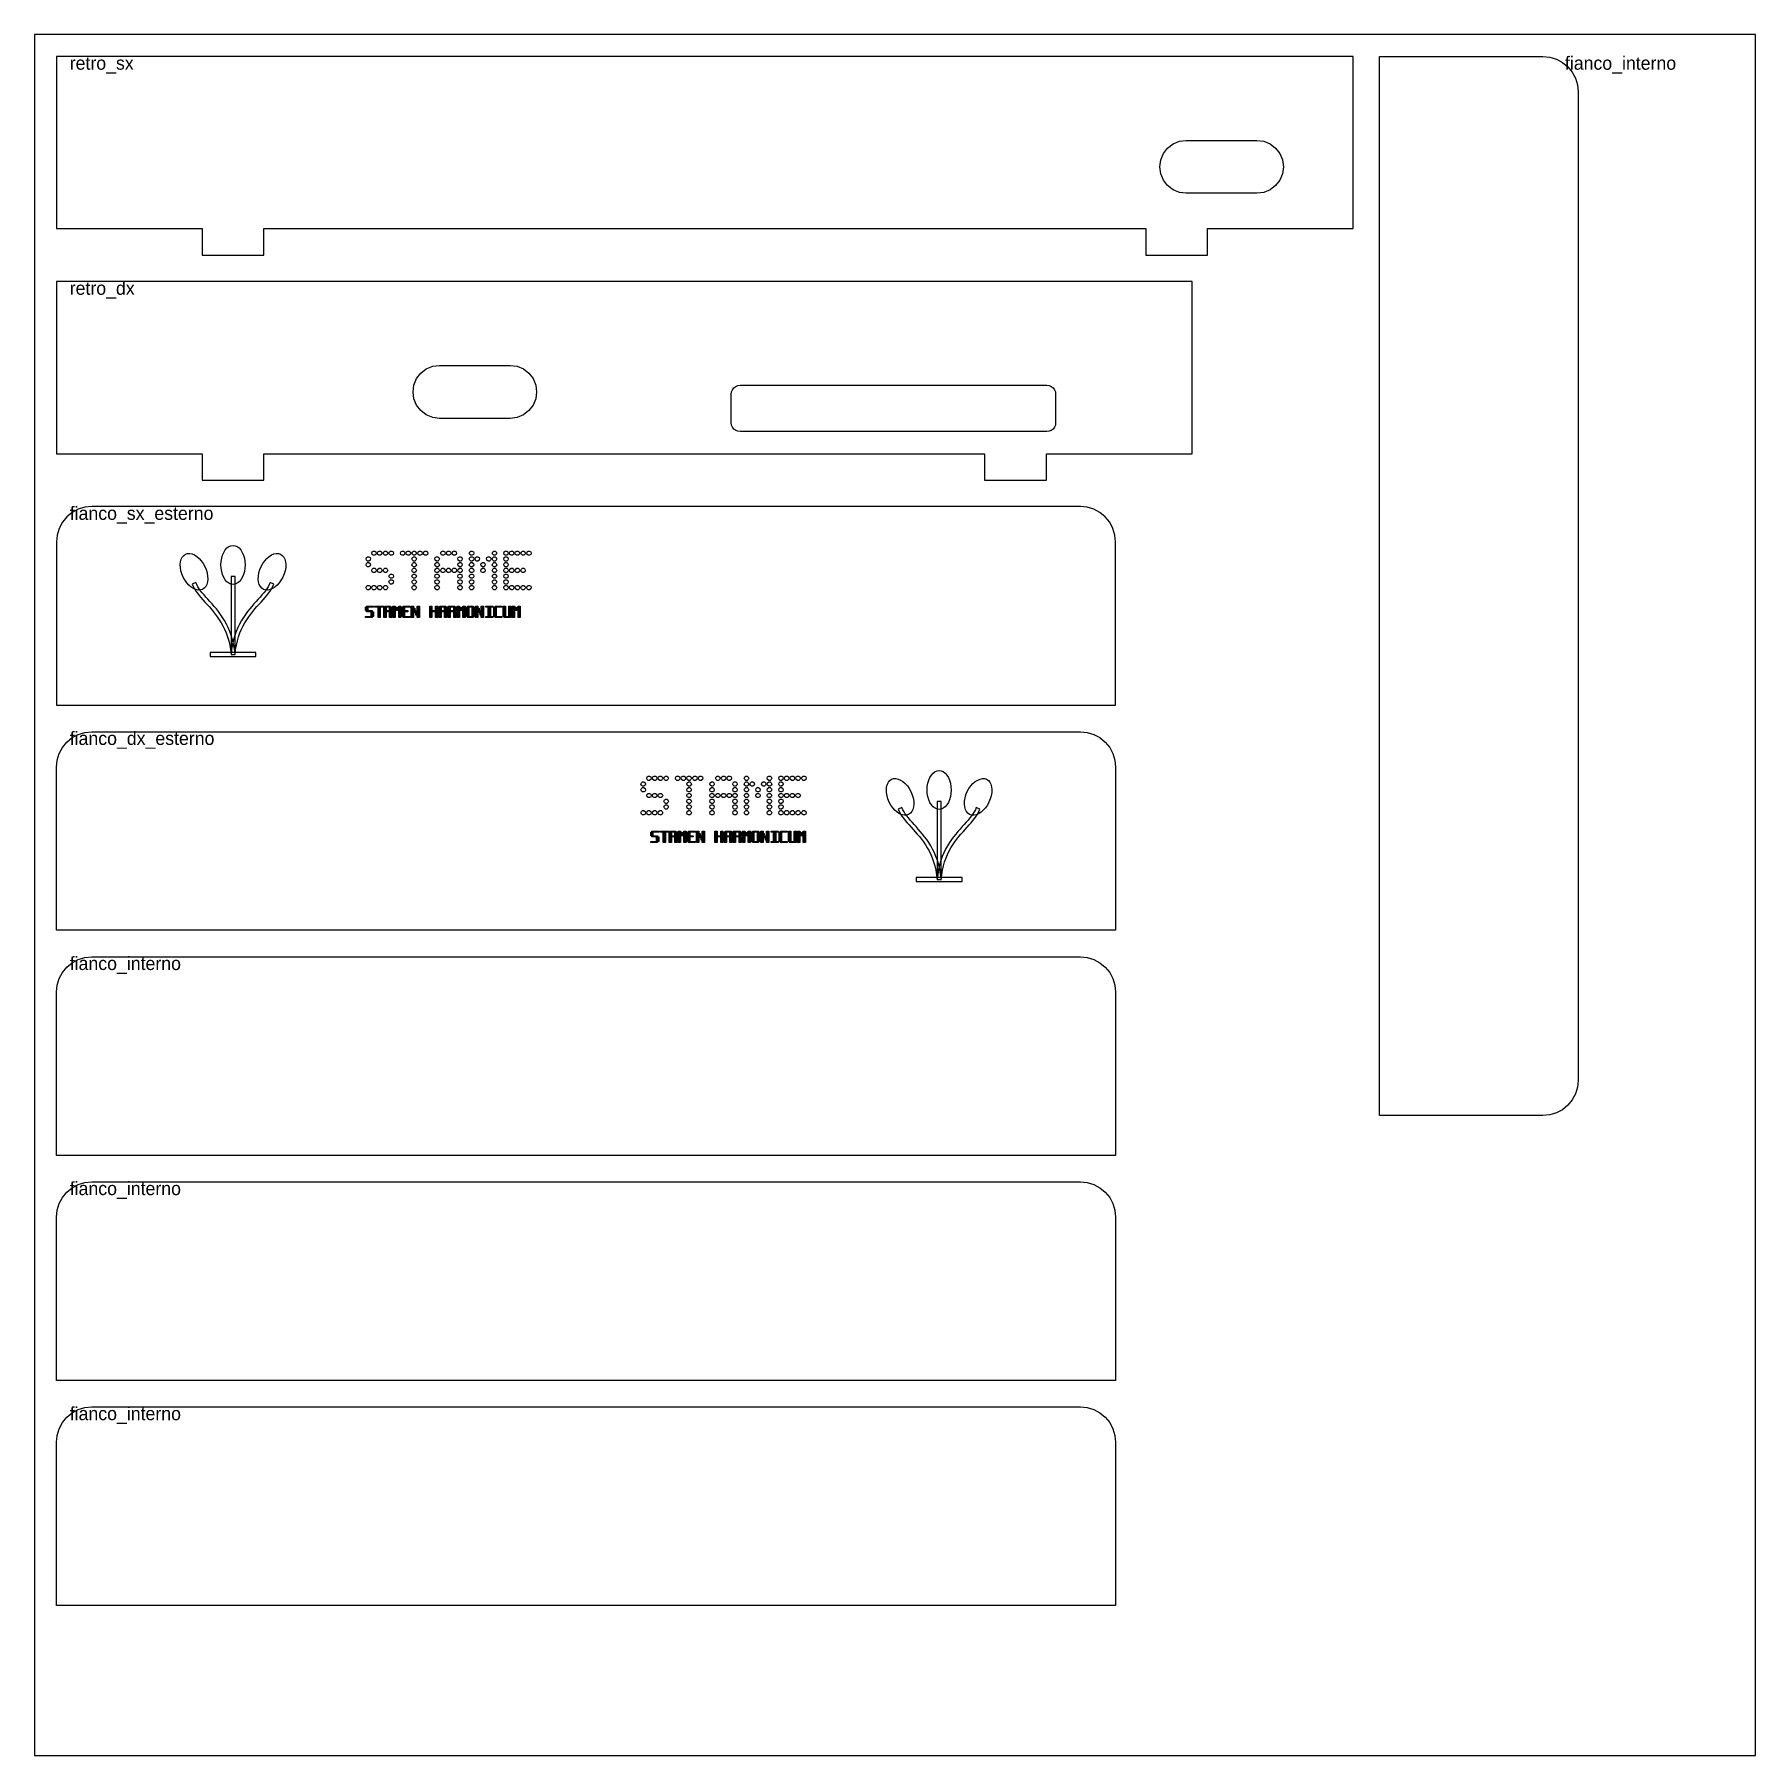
# Model space of a CAD drawing. Header units: millimetres. Extents: x 0 to 390, y 0 to 390.
import ezdxf

# ---------------------------------------------------------------- set-up
doc = ezdxf.new("R2010")
doc.units = ezdxf.units.MM
for name, color, linetype in [('INCISIONE', 7, 'CONTINUOUS'), ('SEGNO', 5, 'CONTINUOUS'), ('TAGLIO', 1, 'CONTINUOUS')]:
    doc.layers.add(name, color=color, linetype=linetype)

msp = doc.modelspace()

# ---------------------------------------------------------------- texts
at = {"layer": 'SEGNO'}
for s, p in [('retro_sx', (8, 382)), ('fianco_interno', (346.8, 382)), ('retro_dx', (8, 331)), ('fianco_sx_esterno', (8, 280)), ('fianco_dx_esterno', (8, 229)), ('fianco_interno', (8, 178)), ('fianco_interno', (8, 127)), ('fianco_interno', (8, 76))]:
    msp.add_text(s, height=3, dxfattribs=at).set_placement(p)

# ---------------------------------------------------------------- linework, layer by layer
at = {"layer": 'INCISIONE'}
for points in [[(47.73, 269.8), (47.689, 269.032), (47.565, 268.288), (47.364, 267.59), (47.091, 266.959), (46.755, 266.414), (46.365, 265.972), (45.934, 265.647), (45.474, 265.447), (45, 265.38), (44.526, 265.447), (44.066, 265.647), (43.635, 265.972), (43.245, 266.414), (42.909, 266.959), (42.636, 267.59), (42.435, 268.288), (42.311, 269.032), (42.27, 269.8), (42.311, 270.568), (42.435, 271.312), (42.636, 272.01), (42.909, 272.641), (43.245, 273.186), (43.635, 273.628), (44.066, 273.953), (44.526, 274.153), (45, 274.22), (45.474, 274.153), (45.934, 273.953), (46.365, 273.628), (46.755, 273.186), (47.091, 272.641), (47.364, 272.01), (47.565, 271.312), (47.689, 270.568)], [(38.618, 269.427), (38.915, 268.718), (39.128, 267.995), (39.25, 267.278), (39.279, 266.591), (39.213, 265.954), (39.054, 265.387), (38.807, 264.906), (38.48, 264.527), (38.083, 264.26), (37.626, 264.114), (37.126, 264.094), (36.596, 264.2), (36.053, 264.428), (35.513, 264.772), (34.992, 265.222), (34.508, 265.763), (34.073, 266.379), (33.702, 267.053), (33.405, 267.762), (33.192, 268.485), (33.07, 269.202), (33.041, 269.889), (33.107, 270.526), (33.266, 271.093), (33.513, 271.574), (33.84, 271.953), (34.237, 272.22), (34.694, 272.366), (35.194, 272.386), (35.724, 272.28), (36.267, 272.052), (36.807, 271.708), (37.328, 271.258), (37.812, 270.717), (38.247, 270.101)], [(56.298, 267.053), (55.927, 266.379), (55.492, 265.763), (55.008, 265.222), (54.487, 264.772), (53.947, 264.428), (53.404, 264.2), (52.874, 264.094), (52.374, 264.114), (51.917, 264.26), (51.52, 264.527), (51.193, 264.906), (50.946, 265.387), (50.787, 265.954), (50.721, 266.591), (50.75, 267.278), (50.872, 267.995), (51.085, 268.718), (51.382, 269.427), (51.753, 270.101), (52.188, 270.717), (52.672, 271.258), (53.193, 271.708), (53.733, 272.052), (54.276, 272.28), (54.806, 272.386), (55.306, 272.366), (55.763, 272.22), (56.16, 271.953), (56.487, 271.574), (56.734, 271.093), (56.893, 270.526), (56.959, 269.889), (56.93, 269.202), (56.808, 268.485), (56.595, 267.762)], [(76.157, 271.15), (76.06, 270.852), (75.807, 270.668), (75.493, 270.668), (75.24, 270.852), (75.143, 271.15), (75.24, 271.448), (75.493, 271.632), (75.807, 271.632), (76.06, 271.448)], [(76.157, 269.85), (76.06, 269.552), (75.807, 269.368), (75.493, 269.368), (75.24, 269.552), (75.143, 269.85), (75.24, 270.148), (75.493, 270.332), (75.807, 270.332), (76.06, 270.148)], [(77.457, 272.45), (77.36, 272.152), (77.107, 271.968), (76.793, 271.968), (76.54, 272.152), (76.443, 272.45), (76.54, 272.748), (76.793, 272.932), (77.107, 272.932), (77.36, 272.748)], [(78.757, 272.45), (78.66, 272.152), (78.407, 271.968), (78.093, 271.968), (77.84, 272.152), (77.743, 272.45), (77.84, 272.748), (78.093, 272.932), (78.407, 272.932), (78.66, 272.748)], [(80.057, 272.45), (79.96, 272.152), (79.707, 271.968), (79.393, 271.968), (79.14, 272.152), (79.043, 272.45), (79.14, 272.748), (79.393, 272.932), (79.707, 272.932), (79.96, 272.748)], [(81.357, 272.45), (81.26, 272.152), (81.007, 271.968), (80.693, 271.968), (80.44, 272.152), (80.343, 272.45), (80.44, 272.748), (80.693, 272.932), (81.007, 272.932), (81.26, 272.748)], [(83.957, 272.45), (83.86, 272.152), (83.607, 271.968), (83.293, 271.968), (83.04, 272.152), (82.943, 272.45), (83.04, 272.748), (83.293, 272.932), (83.607, 272.932), (83.86, 272.748)], [(85.257, 272.45), (85.16, 272.152), (84.907, 271.968), (84.593, 271.968), (84.34, 272.152), (84.243, 272.45), (84.34, 272.748), (84.593, 272.932), (84.907, 272.932), (85.16, 272.748)], [(86.557, 272.45), (86.46, 272.152), (86.207, 271.968), (85.893, 271.968), (85.64, 272.152), (85.543, 272.45), (85.64, 272.748), (85.893, 272.932), (86.207, 272.932), (86.46, 272.748)], [(86.557, 271.15), (86.46, 270.852), (86.207, 270.668), (85.893, 270.668), (85.64, 270.852), (85.543, 271.15), (85.64, 271.448), (85.893, 271.632), (86.207, 271.632), (86.46, 271.448)], [(86.557, 269.85), (86.46, 269.552), (86.207, 269.368), (85.893, 269.368), (85.64, 269.552), (85.543, 269.85), (85.64, 270.148), (85.893, 270.332), (86.207, 270.332), (86.46, 270.148)], [(87.857, 272.45), (87.76, 272.152), (87.507, 271.968), (87.193, 271.968), (86.94, 272.152), (86.843, 272.45), (86.94, 272.748), (87.193, 272.932), (87.507, 272.932), (87.76, 272.748)], [(89.157, 272.45), (89.06, 272.152), (88.807, 271.968), (88.493, 271.968), (88.24, 272.152), (88.143, 272.45), (88.24, 272.748), (88.493, 272.932), (88.807, 272.932), (89.06, 272.748)], [(91.757, 271.15), (91.66, 270.852), (91.407, 270.668), (91.093, 270.668), (90.84, 270.852), (90.743, 271.15), (90.84, 271.448), (91.093, 271.632), (91.407, 271.632), (91.66, 271.448)], [(91.757, 269.85), (91.66, 269.552), (91.407, 269.368), (91.093, 269.368), (90.84, 269.552), (90.743, 269.85), (90.84, 270.148), (91.093, 270.332), (91.407, 270.332), (91.66, 270.148)], [(93.057, 272.45), (92.96, 272.152), (92.707, 271.968), (92.393, 271.968), (92.14, 272.152), (92.043, 272.45), (92.14, 272.748), (92.393, 272.932), (92.707, 272.932), (92.96, 272.748)], [(94.357, 272.45), (94.26, 272.152), (94.007, 271.968), (93.693, 271.968), (93.44, 272.152), (93.343, 272.45), (93.44, 272.748), (93.693, 272.932), (94.007, 272.932), (94.26, 272.748)], [(95.657, 272.45), (95.56, 272.152), (95.307, 271.968), (94.993, 271.968), (94.74, 272.152), (94.643, 272.45), (94.74, 272.748), (94.993, 272.932), (95.307, 272.932), (95.56, 272.748)], [(96.957, 271.15), (96.86, 270.852), (96.607, 270.668), (96.293, 270.668), (96.04, 270.852), (95.943, 271.15), (96.04, 271.448), (96.293, 271.632), (96.607, 271.632), (96.86, 271.448)], [(96.957, 269.85), (96.86, 269.552), (96.607, 269.368), (96.293, 269.368), (96.04, 269.552), (95.943, 269.85), (96.04, 270.148), (96.293, 270.332), (96.607, 270.332), (96.86, 270.148)], [(99.557, 272.45), (99.46, 272.152), (99.207, 271.968), (98.893, 271.968), (98.64, 272.152), (98.543, 272.45), (98.64, 272.748), (98.893, 272.932), (99.207, 272.932), (99.46, 272.748)], [(99.557, 271.15), (99.46, 270.852), (99.207, 270.668), (98.893, 270.668), (98.64, 270.852), (98.543, 271.15), (98.64, 271.448), (98.893, 271.632), (99.207, 271.632), (99.46, 271.448)], [(99.557, 269.85), (99.46, 269.552), (99.207, 269.368), (98.893, 269.368), (98.64, 269.552), (98.543, 269.85), (98.64, 270.148), (98.893, 270.332), (99.207, 270.332), (99.46, 270.148)], [(100.857, 271.15), (100.76, 270.852), (100.507, 270.668), (100.193, 270.668), (99.94, 270.852), (99.843, 271.15), (99.94, 271.448), (100.193, 271.632), (100.507, 271.632), (100.76, 271.448)], [(102.157, 269.85), (102.06, 269.552), (101.807, 269.368), (101.493, 269.368), (101.24, 269.552), (101.143, 269.85), (101.24, 270.148), (101.493, 270.332), (101.807, 270.332), (102.06, 270.148)], [(103.457, 271.15), (103.36, 270.852), (103.107, 270.668), (102.793, 270.668), (102.54, 270.852), (102.443, 271.15), (102.54, 271.448), (102.793, 271.632), (103.107, 271.632), (103.36, 271.448)], [(104.757, 272.45), (104.66, 272.152), (104.407, 271.968), (104.093, 271.968), (103.84, 272.152), (103.743, 272.45), (103.84, 272.748), (104.093, 272.932), (104.407, 272.932), (104.66, 272.748)], [(104.757, 271.15), (104.66, 270.852), (104.407, 270.668), (104.093, 270.668), (103.84, 270.852), (103.743, 271.15), (103.84, 271.448), (104.093, 271.632), (104.407, 271.632), (104.66, 271.448)], [(104.757, 269.85), (104.66, 269.552), (104.407, 269.368), (104.093, 269.368), (103.84, 269.552), (103.743, 269.85), (103.84, 270.148), (104.093, 270.332), (104.407, 270.332), (104.66, 270.148)], [(107.357, 272.45), (107.26, 272.152), (107.007, 271.968), (106.693, 271.968), (106.44, 272.152), (106.343, 272.45), (106.44, 272.748), (106.693, 272.932), (107.007, 272.932), (107.26, 272.748)], [(107.357, 271.15), (107.26, 270.852), (107.007, 270.668), (106.693, 270.668), (106.44, 270.852), (106.343, 271.15), (106.44, 271.448), (106.693, 271.632), (107.007, 271.632), (107.26, 271.448)], [(107.357, 269.85), (107.26, 269.552), (107.007, 269.368), (106.693, 269.368), (106.44, 269.552), (106.343, 269.85), (106.44, 270.148), (106.693, 270.332), (107.007, 270.332), (107.26, 270.148)], [(108.657, 272.45), (108.56, 272.152), (108.307, 271.968), (107.993, 271.968), (107.74, 272.152), (107.643, 272.45), (107.74, 272.748), (107.993, 272.932), (108.307, 272.932), (108.56, 272.748)], [(109.957, 272.45), (109.86, 272.152), (109.607, 271.968), (109.293, 271.968), (109.04, 272.152), (108.943, 272.45), (109.04, 272.748), (109.293, 272.932), (109.607, 272.932), (109.86, 272.748)], [(111.257, 272.45), (111.16, 272.152), (110.907, 271.968), (110.593, 271.968), (110.34, 272.152), (110.243, 272.45), (110.34, 272.748), (110.593, 272.932), (110.907, 272.932), (111.16, 272.748)], [(112.557, 272.45), (112.46, 272.152), (112.207, 271.968), (111.893, 271.968), (111.64, 272.152), (111.543, 272.45), (111.64, 272.748), (111.893, 272.932), (112.207, 272.932), (112.46, 272.748)], [(45.452, 249.57), (45.324, 250.718), (45.138, 251.813), (44.9, 252.844), (44.615, 253.816), (44.288, 254.73), (43.923, 255.591), (43.525, 256.402), (43.1, 257.166), (42.653, 257.885), (42.187, 258.565), (41.71, 259.208), (41.225, 259.818), (40.737, 260.398), (40.252, 260.952), (39.775, 261.484), (39.309, 261.997), (38.861, 262.494), (38.435, 262.979), (38.035, 263.455), (37.666, 263.924), (37.333, 264.391), (37.04, 264.856), (36.79, 265.325), (36.578, 265.819), (35.742, 265.461), (35.97, 264.93), (36.253, 264.399), (36.578, 263.883), (36.938, 263.379), (37.329, 262.881), (37.745, 262.386), (38.181, 261.889), (38.634, 261.387), (39.099, 260.874), (39.571, 260.349), (40.046, 259.806), (40.52, 259.242), (40.988, 258.654), (41.446, 258.037), (41.89, 257.388), (42.316, 256.704), (42.719, 255.98), (43.095, 255.214), (43.44, 254.4), (43.75, 253.535), (44.02, 252.614), (44.246, 251.635), (44.423, 250.592), (44.548, 249.47)], [(45.455, 249.52), (45.455, 250.27), (45.455, 251.025), (45.455, 251.783), (45.455, 252.545), (45.455, 253.309), (45.455, 254.074), (45.455, 254.84), (45.455, 255.606), (45.455, 256.371), (45.455, 257.134), (45.455, 257.895), (45.455, 258.652), (45.455, 259.406), (45.455, 260.155), (45.455, 260.898), (45.455, 261.634), (45.455, 262.363), (45.455, 263.085), (45.455, 263.797), (45.455, 264.5), (45.455, 265.193), (45.455, 265.874), (45.455, 266.543), (45.455, 267.2), (44.545, 267.2), (44.545, 266.543), (44.545, 265.874), (44.545, 265.193), (44.545, 264.5), (44.545, 263.797), (44.545, 263.085), (44.545, 262.363), (44.545, 261.634), (44.545, 260.898), (44.545, 260.155), (44.545, 259.406), (44.545, 258.652), (44.545, 257.895), (44.545, 257.134), (44.545, 256.371), (44.545, 255.606), (44.545, 254.84), (44.545, 254.074), (44.545, 253.309), (44.545, 252.545), (44.545, 251.783), (44.545, 251.025), (44.545, 250.27), (44.545, 249.52)], [(45.452, 249.47), (45.577, 250.592), (45.754, 251.635), (45.98, 252.614), (46.25, 253.535), (46.56, 254.4), (46.905, 255.214), (47.281, 255.98), (47.684, 256.704), (48.11, 257.388), (48.554, 258.037), (49.012, 258.654), (49.48, 259.242), (49.954, 259.806), (50.429, 260.349), (50.901, 260.874), (51.366, 261.387), (51.819, 261.889), (52.255, 262.386), (52.671, 262.881), (53.062, 263.379), (53.422, 263.883), (53.747, 264.399), (54.03, 264.93), (54.258, 265.461), (53.422, 265.819), (53.21, 265.325), (52.96, 264.856), (52.667, 264.391), (52.334, 263.924), (51.965, 263.455), (51.565, 262.979), (51.139, 262.494), (50.691, 261.997), (50.225, 261.484), (49.748, 260.952), (49.263, 260.398), (48.775, 259.818), (48.29, 259.208), (47.813, 258.565), (47.347, 257.885), (46.9, 257.166), (46.475, 256.402), (46.077, 255.591), (45.712, 254.73), (45.385, 253.816), (45.1, 252.844), (44.862, 251.813), (44.676, 250.718), (44.548, 249.57)], [(77.457, 268.55), (77.36, 268.252), (77.107, 268.068), (76.793, 268.068), (76.54, 268.252), (76.443, 268.55), (76.54, 268.848), (76.793, 269.032), (77.107, 269.032), (77.36, 268.848)], [(78.757, 268.55), (78.66, 268.252), (78.407, 268.068), (78.093, 268.068), (77.84, 268.252), (77.743, 268.55), (77.84, 268.848), (78.093, 269.032), (78.407, 269.032), (78.66, 268.848)], [(80.057, 268.55), (79.96, 268.252), (79.707, 268.068), (79.393, 268.068), (79.14, 268.252), (79.043, 268.55), (79.14, 268.848), (79.393, 269.032), (79.707, 269.032), (79.96, 268.848)], [(81.357, 267.25), (81.26, 266.952), (81.007, 266.768), (80.693, 266.768), (80.44, 266.952), (80.343, 267.25), (80.44, 267.548), (80.693, 267.732), (81.007, 267.732), (81.26, 267.548)], [(81.357, 265.95), (81.26, 265.652), (81.007, 265.468), (80.693, 265.468), (80.44, 265.652), (80.343, 265.95), (80.44, 266.248), (80.693, 266.432), (81.007, 266.432), (81.26, 266.248)], [(86.557, 268.55), (86.46, 268.252), (86.207, 268.068), (85.893, 268.068), (85.64, 268.252), (85.543, 268.55), (85.64, 268.848), (85.893, 269.032), (86.207, 269.032), (86.46, 268.848)], [(86.557, 267.25), (86.46, 266.952), (86.207, 266.768), (85.893, 266.768), (85.64, 266.952), (85.543, 267.25), (85.64, 267.548), (85.893, 267.732), (86.207, 267.732), (86.46, 267.548)], [(86.557, 265.95), (86.46, 265.652), (86.207, 265.468), (85.893, 265.468), (85.64, 265.652), (85.543, 265.95), (85.64, 266.248), (85.893, 266.432), (86.207, 266.432), (86.46, 266.248)], [(91.757, 268.55), (91.66, 268.252), (91.407, 268.068), (91.093, 268.068), (90.84, 268.252), (90.743, 268.55), (90.84, 268.848), (91.093, 269.032), (91.407, 269.032), (91.66, 268.848)], [(91.757, 267.25), (91.66, 266.952), (91.407, 266.768), (91.093, 266.768), (90.84, 266.952), (90.743, 267.25), (90.84, 267.548), (91.093, 267.732), (91.407, 267.732), (91.66, 267.548)], [(91.757, 265.95), (91.66, 265.652), (91.407, 265.468), (91.093, 265.468), (90.84, 265.652), (90.743, 265.95), (90.84, 266.248), (91.093, 266.432), (91.407, 266.432), (91.66, 266.248)], [(93.057, 268.55), (92.96, 268.252), (92.707, 268.068), (92.393, 268.068), (92.14, 268.252), (92.043, 268.55), (92.14, 268.848), (92.393, 269.032), (92.707, 269.032), (92.96, 268.848)], [(94.357, 268.55), (94.26, 268.252), (94.007, 268.068), (93.693, 268.068), (93.44, 268.252), (93.343, 268.55), (93.44, 268.848), (93.693, 269.032), (94.007, 269.032), (94.26, 268.848)], [(95.657, 268.55), (95.56, 268.252), (95.307, 268.068), (94.993, 268.068), (94.74, 268.252), (94.643, 268.55), (94.74, 268.848), (94.993, 269.032), (95.307, 269.032), (95.56, 268.848)], [(96.957, 268.55), (96.86, 268.252), (96.607, 268.068), (96.293, 268.068), (96.04, 268.252), (95.943, 268.55), (96.04, 268.848), (96.293, 269.032), (96.607, 269.032), (96.86, 268.848)], [(96.957, 267.25), (96.86, 266.952), (96.607, 266.768), (96.293, 266.768), (96.04, 266.952), (95.943, 267.25), (96.04, 267.548), (96.293, 267.732), (96.607, 267.732), (96.86, 267.548)], [(96.957, 265.95), (96.86, 265.652), (96.607, 265.468), (96.293, 265.468), (96.04, 265.652), (95.943, 265.95), (96.04, 266.248), (96.293, 266.432), (96.607, 266.432), (96.86, 266.248)], [(99.557, 268.55), (99.46, 268.252), (99.207, 268.068), (98.893, 268.068), (98.64, 268.252), (98.543, 268.55), (98.64, 268.848), (98.893, 269.032), (99.207, 269.032), (99.46, 268.848)], [(99.557, 267.25), (99.46, 266.952), (99.207, 266.768), (98.893, 266.768), (98.64, 266.952), (98.543, 267.25), (98.64, 267.548), (98.893, 267.732), (99.207, 267.732), (99.46, 267.548)], [(99.557, 265.95), (99.46, 265.652), (99.207, 265.468), (98.893, 265.468), (98.64, 265.652), (98.543, 265.95), (98.64, 266.248), (98.893, 266.432), (99.207, 266.432), (99.46, 266.248)], [(102.157, 268.55), (102.06, 268.252), (101.807, 268.068), (101.493, 268.068), (101.24, 268.252), (101.143, 268.55), (101.24, 268.848), (101.493, 269.032), (101.807, 269.032), (102.06, 268.848)], [(104.757, 268.55), (104.66, 268.252), (104.407, 268.068), (104.093, 268.068), (103.84, 268.252), (103.743, 268.55), (103.84, 268.848), (104.093, 269.032), (104.407, 269.032), (104.66, 268.848)], [(104.757, 267.25), (104.66, 266.952), (104.407, 266.768), (104.093, 266.768), (103.84, 266.952), (103.743, 267.25), (103.84, 267.548), (104.093, 267.732), (104.407, 267.732), (104.66, 267.548)], [(104.757, 265.95), (104.66, 265.652), (104.407, 265.468), (104.093, 265.468), (103.84, 265.652), (103.743, 265.95), (103.84, 266.248), (104.093, 266.432), (104.407, 266.432), (104.66, 266.248)], [(107.357, 268.55), (107.26, 268.252), (107.007, 268.068), (106.693, 268.068), (106.44, 268.252), (106.343, 268.55), (106.44, 268.848), (106.693, 269.032), (107.007, 269.032), (107.26, 268.848)], [(107.357, 267.25), (107.26, 266.952), (107.007, 266.768), (106.693, 266.768), (106.44, 266.952), (106.343, 267.25), (106.44, 267.548), (106.693, 267.732), (107.007, 267.732), (107.26, 267.548)], [(107.357, 265.95), (107.26, 265.652), (107.007, 265.468), (106.693, 265.468), (106.44, 265.652), (106.343, 265.95), (106.44, 266.248), (106.693, 266.432), (107.007, 266.432), (107.26, 266.248)], [(108.657, 268.55), (108.56, 268.252), (108.307, 268.068), (107.993, 268.068), (107.74, 268.252), (107.643, 268.55), (107.74, 268.848), (107.993, 269.032), (108.307, 269.032), (108.56, 268.848)], [(109.957, 268.55), (109.86, 268.252), (109.607, 268.068), (109.293, 268.068), (109.04, 268.252), (108.943, 268.55), (109.04, 268.848), (109.293, 269.032), (109.607, 269.032), (109.86, 268.848)], [(111.257, 268.55), (111.16, 268.252), (110.907, 268.068), (110.593, 268.068), (110.34, 268.252), (110.243, 268.55), (110.34, 268.848), (110.593, 269.032), (110.907, 269.032), (111.16, 268.848)], [(76.157, 264.65), (76.06, 264.352), (75.807, 264.168), (75.493, 264.168), (75.24, 264.352), (75.143, 264.65), (75.24, 264.948), (75.493, 265.132), (75.807, 265.132), (76.06, 264.948)], [(77.457, 264.65), (77.36, 264.352), (77.107, 264.168), (76.793, 264.168), (76.54, 264.352), (76.443, 264.65), (76.54, 264.948), (76.793, 265.132), (77.107, 265.132), (77.36, 264.948)], [(78.757, 264.65), (78.66, 264.352), (78.407, 264.168), (78.093, 264.168), (77.84, 264.352), (77.743, 264.65), (77.84, 264.948), (78.093, 265.132), (78.407, 265.132), (78.66, 264.948)], [(80.057, 264.65), (79.96, 264.352), (79.707, 264.168), (79.393, 264.168), (79.14, 264.352), (79.043, 264.65), (79.14, 264.948), (79.393, 265.132), (79.707, 265.132), (79.96, 264.948)], [(86.557, 264.65), (86.46, 264.352), (86.207, 264.168), (85.893, 264.168), (85.64, 264.352), (85.543, 264.65), (85.64, 264.948), (85.893, 265.132), (86.207, 265.132), (86.46, 264.948)], [(91.757, 264.65), (91.66, 264.352), (91.407, 264.168), (91.093, 264.168), (90.84, 264.352), (90.743, 264.65), (90.84, 264.948), (91.093, 265.132), (91.407, 265.132), (91.66, 264.948)], [(96.957, 264.65), (96.86, 264.352), (96.607, 264.168), (96.293, 264.168), (96.04, 264.352), (95.943, 264.65), (96.04, 264.948), (96.293, 265.132), (96.607, 265.132), (96.86, 264.948)], [(99.557, 264.65), (99.46, 264.352), (99.207, 264.168), (98.893, 264.168), (98.64, 264.352), (98.543, 264.65), (98.64, 264.948), (98.893, 265.132), (99.207, 265.132), (99.46, 264.948)], [(104.757, 264.65), (104.66, 264.352), (104.407, 264.168), (104.093, 264.168), (103.84, 264.352), (103.743, 264.65), (103.84, 264.948), (104.093, 265.132), (104.407, 265.132), (104.66, 264.948)], [(107.357, 264.65), (107.26, 264.352), (107.007, 264.168), (106.693, 264.168), (106.44, 264.352), (106.343, 264.65), (106.44, 264.948), (106.693, 265.132), (107.007, 265.132), (107.26, 264.948)], [(108.657, 264.65), (108.56, 264.352), (108.307, 264.168), (107.993, 264.168), (107.74, 264.352), (107.643, 264.65), (107.74, 264.948), (107.993, 265.132), (108.307, 265.132), (108.56, 264.948)], [(109.957, 264.65), (109.86, 264.352), (109.607, 264.168), (109.293, 264.168), (109.04, 264.352), (108.943, 264.65), (109.04, 264.948), (109.293, 265.132), (109.607, 265.132), (109.86, 264.948)], [(111.257, 264.65), (111.16, 264.352), (110.907, 264.168), (110.593, 264.168), (110.34, 264.352), (110.243, 264.65), (110.34, 264.948), (110.593, 265.132), (110.907, 265.132), (111.16, 264.948)], [(112.557, 264.65), (112.46, 264.352), (112.207, 264.168), (111.893, 264.168), (111.64, 264.352), (111.543, 264.65), (111.64, 264.948), (111.893, 265.132), (112.207, 265.132), (112.46, 264.948)], [(75, 260.22), (75.52, 260.22), (75.52, 259.96), (75, 259.96)], [(75, 259.96), (75.52, 259.96), (75.52, 259.7), (75, 259.7)], [(75, 259.7), (75.52, 259.7), (75.52, 259.44), (75, 259.44)], [(75, 258.14), (76.56, 258.14), (76.56, 257.88), (75, 257.88)], [(75.26, 260.48), (76.82, 260.48), (76.82, 260.22), (75.26, 260.22)], [(75.26, 259.44), (76.56, 259.44), (76.56, 259.18), (75.26, 259.18)], [(76.3, 259.18), (76.82, 259.18), (76.82, 258.92), (76.3, 258.92)], [(76.3, 258.92), (76.82, 258.92), (76.82, 258.66), (76.3, 258.66)], [(76.3, 258.66), (76.82, 258.66), (76.82, 258.4), (76.3, 258.4)], [(76.3, 258.4), (76.82, 258.4), (76.82, 258.14), (76.3, 258.14)], [(77.08, 260.48), (79.16, 260.48), (79.16, 260.22), (77.08, 260.22)], [(77.86, 260.22), (78.38, 260.22), (78.38, 259.96), (77.86, 259.96)], [(77.86, 259.96), (78.38, 259.96), (78.38, 259.7), (77.86, 259.7)], [(77.86, 259.7), (78.38, 259.7), (78.38, 259.44), (77.86, 259.44)], [(77.86, 259.44), (78.38, 259.44), (78.38, 259.18), (77.86, 259.18)], [(77.86, 259.18), (78.38, 259.18), (78.38, 258.92), (77.86, 258.92)], [(77.86, 258.92), (78.38, 258.92), (78.38, 258.66), (77.86, 258.66)], [(77.86, 258.66), (78.38, 258.66), (78.38, 258.4), (77.86, 258.4)], [(77.86, 258.4), (78.38, 258.4), (78.38, 258.14), (77.86, 258.14)], [(77.86, 258.14), (78.38, 258.14), (78.38, 257.88), (77.86, 257.88)], [(79.16, 260.22), (79.68, 260.22), (79.68, 259.96), (79.16, 259.96)], [(79.16, 259.96), (79.68, 259.96), (79.68, 259.7), (79.16, 259.7)], [(79.16, 259.7), (79.68, 259.7), (79.68, 259.44), (79.16, 259.44)], [(79.16, 259.44), (80.98, 259.44), (80.98, 259.18), (79.16, 259.18)], [(79.16, 259.18), (79.68, 259.18), (79.68, 258.92), (79.16, 258.92)], [(79.16, 258.92), (79.68, 258.92), (79.68, 258.66), (79.16, 258.66)], [(79.16, 258.66), (79.68, 258.66), (79.68, 258.4), (79.16, 258.4)], [(79.16, 258.4), (79.68, 258.4), (79.68, 258.14), (79.16, 258.14)], [(79.16, 258.14), (79.68, 258.14), (79.68, 257.88), (79.16, 257.88)], [(79.42, 260.48), (80.72, 260.48), (80.72, 260.22), (79.42, 260.22)], [(80.46, 260.22), (80.98, 260.22), (80.98, 259.96), (80.46, 259.96)], [(80.46, 259.96), (80.98, 259.96), (80.98, 259.7), (80.46, 259.7)], [(80.46, 259.7), (80.98, 259.7), (80.98, 259.44), (80.46, 259.44)], [(80.46, 259.18), (80.98, 259.18), (80.98, 258.92), (80.46, 258.92)], [(80.46, 258.92), (80.98, 258.92), (80.98, 258.66), (80.46, 258.66)], [(80.46, 258.66), (80.98, 258.66), (80.98, 258.4), (80.46, 258.4)], [(80.46, 258.4), (80.98, 258.4), (80.98, 258.14), (80.46, 258.14)], [(80.46, 258.14), (80.98, 258.14), (80.98, 257.88), (80.46, 257.88)], [(81.24, 260.48), (81.76, 260.48), (81.76, 260.22), (81.24, 260.22)], [(81.24, 260.22), (82.02, 260.22), (82.02, 259.96), (81.24, 259.96)], [(81.24, 259.96), (83.06, 259.96), (83.06, 259.7), (81.24, 259.7)], [(81.24, 259.7), (81.76, 259.7), (81.76, 259.44), (81.24, 259.44)], [(81.24, 259.44), (81.76, 259.44), (81.76, 259.18), (81.24, 259.18)], [(81.24, 259.18), (81.76, 259.18), (81.76, 258.92), (81.24, 258.92)], [(81.24, 258.92), (81.76, 258.92), (81.76, 258.66), (81.24, 258.66)], [(81.24, 258.66), (81.76, 258.66), (81.76, 258.4), (81.24, 258.4)], [(81.24, 258.4), (81.76, 258.4), (81.76, 258.14), (81.24, 258.14)], [(81.24, 258.14), (81.76, 258.14), (81.76, 257.88), (81.24, 257.88)], [(82.02, 259.7), (82.28, 259.7), (82.28, 259.44), (82.02, 259.44)], [(82.28, 260.22), (83.06, 260.22), (83.06, 259.96), (82.28, 259.96)], [(82.54, 260.48), (83.06, 260.48), (83.06, 260.22), (82.54, 260.22)], [(82.54, 259.7), (83.06, 259.7), (83.06, 259.44), (82.54, 259.44)], [(82.54, 259.44), (83.06, 259.44), (83.06, 259.18), (82.54, 259.18)], [(82.54, 259.18), (83.06, 259.18), (83.06, 258.92), (82.54, 258.92)], [(82.54, 258.92), (83.06, 258.92), (83.06, 258.66), (82.54, 258.66)], [(82.54, 258.66), (83.06, 258.66), (83.06, 258.4), (82.54, 258.4)], [(82.54, 258.4), (83.06, 258.4), (83.06, 258.14), (82.54, 258.14)], [(82.54, 258.14), (83.06, 258.14), (83.06, 257.88), (82.54, 257.88)], [(83.32, 260.22), (83.84, 260.22), (83.84, 259.96), (83.32, 259.96)], [(83.32, 259.96), (83.84, 259.96), (83.84, 259.7), (83.32, 259.7)], [(83.32, 259.7), (83.84, 259.7), (83.84, 259.44), (83.32, 259.44)], [(83.32, 259.44), (84.62, 259.44), (84.62, 259.18), (83.32, 259.18)], [(83.32, 259.18), (83.84, 259.18), (83.84, 258.92), (83.32, 258.92)], [(83.32, 258.92), (83.84, 258.92), (83.84, 258.66), (83.32, 258.66)], [(83.32, 258.66), (83.84, 258.66), (83.84, 258.4), (83.32, 258.4)], [(83.32, 258.4), (83.84, 258.4), (83.84, 258.14), (83.32, 258.14)], [(83.58, 260.48), (85.14, 260.48), (85.14, 260.22), (83.58, 260.22)], [(83.58, 258.14), (85.14, 258.14), (85.14, 257.88), (83.58, 257.88)], [(85.4, 260.48), (85.92, 260.48), (85.92, 260.22), (85.4, 260.22)], [(85.4, 260.22), (85.92, 260.22), (85.92, 259.96), (85.4, 259.96)], [(85.4, 259.96), (86.18, 259.96), (86.18, 259.7), (85.4, 259.7)], [(85.4, 259.7), (86.18, 259.7), (86.18, 259.44), (85.4, 259.44)], [(85.4, 259.44), (85.92, 259.44), (85.92, 259.18), (85.4, 259.18)], [(85.4, 259.18), (85.92, 259.18), (85.92, 258.92), (85.4, 258.92)], [(85.4, 258.92), (85.92, 258.92), (85.92, 258.66), (85.4, 258.66)], [(85.4, 258.66), (85.92, 258.66), (85.92, 258.4), (85.4, 258.4)], [(85.4, 258.4), (85.92, 258.4), (85.92, 258.14), (85.4, 258.14)], [(85.4, 258.14), (85.92, 258.14), (85.92, 257.88), (85.4, 257.88)], [(86.18, 259.44), (86.44, 259.44), (86.44, 259.18), (86.18, 259.18)], [(86.18, 259.18), (86.44, 259.18), (86.44, 258.92), (86.18, 258.92)], [(86.44, 258.92), (87.22, 258.92), (87.22, 258.66), (86.44, 258.66)], [(86.44, 258.66), (87.22, 258.66), (87.22, 258.4), (86.44, 258.4)], [(86.7, 260.48), (87.22, 260.48), (87.22, 260.22), (86.7, 260.22)], [(86.7, 260.22), (87.22, 260.22), (87.22, 259.96), (86.7, 259.96)], [(86.7, 259.96), (87.22, 259.96), (87.22, 259.7), (86.7, 259.7)], [(86.7, 259.7), (87.22, 259.7), (87.22, 259.44), (86.7, 259.44)], [(86.7, 259.44), (87.22, 259.44), (87.22, 259.18), (86.7, 259.18)], [(86.7, 259.18), (87.22, 259.18), (87.22, 258.92), (86.7, 258.92)], [(86.7, 258.4), (87.22, 258.4), (87.22, 258.14), (86.7, 258.14)], [(86.7, 258.14), (87.22, 258.14), (87.22, 257.88), (86.7, 257.88)], [(89.56, 260.48), (90.08, 260.48), (90.08, 260.22), (89.56, 260.22)], [(89.56, 260.22), (90.08, 260.22), (90.08, 259.96), (89.56, 259.96)], [(89.56, 259.96), (90.08, 259.96), (90.08, 259.7), (89.56, 259.7)], [(89.56, 259.7), (90.08, 259.7), (90.08, 259.44), (89.56, 259.44)], [(89.56, 259.44), (91.38, 259.44), (91.38, 259.18), (89.56, 259.18)], [(89.56, 259.18), (90.08, 259.18), (90.08, 258.92), (89.56, 258.92)], [(89.56, 258.92), (90.08, 258.92), (90.08, 258.66), (89.56, 258.66)], [(89.56, 258.66), (90.08, 258.66), (90.08, 258.4), (89.56, 258.4)], [(89.56, 258.4), (90.08, 258.4), (90.08, 258.14), (89.56, 258.14)], [(89.56, 258.14), (90.08, 258.14), (90.08, 257.88), (89.56, 257.88)], [(90.86, 260.48), (91.38, 260.48), (91.38, 260.22), (90.86, 260.22)], [(90.86, 260.22), (91.38, 260.22), (91.38, 259.96), (90.86, 259.96)], [(90.86, 259.96), (91.38, 259.96), (91.38, 259.7), (90.86, 259.7)], [(90.86, 259.7), (91.38, 259.7), (91.38, 259.44), (90.86, 259.44)], [(90.86, 259.18), (91.38, 259.18), (91.38, 258.92), (90.86, 258.92)], [(90.86, 258.92), (91.38, 258.92), (91.38, 258.66), (90.86, 258.66)], [(90.86, 258.66), (91.38, 258.66), (91.38, 258.4), (90.86, 258.4)], [(90.86, 258.4), (91.38, 258.4), (91.38, 258.14), (90.86, 258.14)], [(90.86, 258.14), (91.38, 258.14), (91.38, 257.88), (90.86, 257.88)], [(91.64, 260.22), (92.16, 260.22), (92.16, 259.96), (91.64, 259.96)], [(91.64, 259.96), (92.16, 259.96), (92.16, 259.7), (91.64, 259.7)], [(91.64, 259.7), (92.16, 259.7), (92.16, 259.44), (91.64, 259.44)], [(91.64, 259.44), (93.46, 259.44), (93.46, 259.18), (91.64, 259.18)], [(91.64, 259.18), (92.16, 259.18), (92.16, 258.92), (91.64, 258.92)], [(91.64, 258.92), (92.16, 258.92), (92.16, 258.66), (91.64, 258.66)], [(91.64, 258.66), (92.16, 258.66), (92.16, 258.4), (91.64, 258.4)], [(91.64, 258.4), (92.16, 258.4), (92.16, 258.14), (91.64, 258.14)], [(91.64, 258.14), (92.16, 258.14), (92.16, 257.88), (91.64, 257.88)], [(91.9, 260.48), (93.2, 260.48), (93.2, 260.22), (91.9, 260.22)], [(92.94, 260.22), (93.46, 260.22), (93.46, 259.96), (92.94, 259.96)], [(92.94, 259.96), (93.46, 259.96), (93.46, 259.7), (92.94, 259.7)], [(92.94, 259.7), (93.46, 259.7), (93.46, 259.44), (92.94, 259.44)], [(92.94, 259.18), (93.46, 259.18), (93.46, 258.92), (92.94, 258.92)], [(92.94, 258.92), (93.46, 258.92), (93.46, 258.66), (92.94, 258.66)], [(92.94, 258.66), (93.46, 258.66), (93.46, 258.4), (92.94, 258.4)], [(92.94, 258.4), (93.46, 258.4), (93.46, 258.14), (92.94, 258.14)], [(92.94, 258.14), (93.46, 258.14), (93.46, 257.88), (92.94, 257.88)], [(93.72, 260.48), (95.28, 260.48), (95.28, 260.22), (93.72, 260.22)], [(93.72, 260.22), (94.24, 260.22), (94.24, 259.96), (93.72, 259.96)], [(93.72, 259.96), (94.24, 259.96), (94.24, 259.7), (93.72, 259.7)], [(93.72, 259.7), (94.24, 259.7), (94.24, 259.44), (93.72, 259.44)], [(93.72, 259.44), (95.28, 259.44), (95.28, 259.18), (93.72, 259.18)], [(93.72, 259.18), (94.24, 259.18), (94.24, 258.92), (93.72, 258.92)], [(93.72, 258.92), (94.24, 258.92), (94.24, 258.66), (93.72, 258.66)], [(93.72, 258.66), (94.24, 258.66), (94.24, 258.4), (93.72, 258.4)], [(93.72, 258.4), (94.24, 258.4), (94.24, 258.14), (93.72, 258.14)], [(93.72, 258.14), (94.24, 258.14), (94.24, 257.88), (93.72, 257.88)], [(95.02, 260.22), (95.54, 260.22), (95.54, 259.96), (95.02, 259.96)], [(95.02, 259.96), (95.54, 259.96), (95.54, 259.7), (95.02, 259.7)], [(95.02, 259.7), (95.54, 259.7), (95.54, 259.44), (95.02, 259.44)], [(95.02, 259.18), (95.54, 259.18), (95.54, 258.92), (95.02, 258.92)], [(95.02, 258.92), (95.54, 258.92), (95.54, 258.66), (95.02, 258.66)], [(95.02, 258.66), (95.54, 258.66), (95.54, 258.4), (95.02, 258.4)], [(95.02, 258.4), (95.54, 258.4), (95.54, 258.14), (95.02, 258.14)], [(95.02, 258.14), (95.54, 258.14), (95.54, 257.88), (95.02, 257.88)], [(95.8, 260.48), (96.32, 260.48), (96.32, 260.22), (95.8, 260.22)], [(95.8, 260.22), (96.58, 260.22), (96.58, 259.96), (95.8, 259.96)], [(95.8, 259.96), (97.62, 259.96), (97.62, 259.7), (95.8, 259.7)], [(95.8, 259.7), (96.32, 259.7), (96.32, 259.44), (95.8, 259.44)], [(95.8, 259.44), (96.32, 259.44), (96.32, 259.18), (95.8, 259.18)], [(95.8, 259.18), (96.32, 259.18), (96.32, 258.92), (95.8, 258.92)], [(95.8, 258.92), (96.32, 258.92), (96.32, 258.66), (95.8, 258.66)], [(95.8, 258.66), (96.32, 258.66), (96.32, 258.4), (95.8, 258.4)], [(95.8, 258.4), (96.32, 258.4), (96.32, 258.14), (95.8, 258.14)], [(95.8, 258.14), (96.32, 258.14), (96.32, 257.88), (95.8, 257.88)], [(96.58, 259.7), (96.84, 259.7), (96.84, 259.44), (96.58, 259.44)], [(96.84, 260.22), (97.62, 260.22), (97.62, 259.96), (96.84, 259.96)], [(97.1, 260.48), (97.62, 260.48), (97.62, 260.22), (97.1, 260.22)], [(97.1, 259.7), (97.62, 259.7), (97.62, 259.44), (97.1, 259.44)], [(97.1, 259.44), (97.62, 259.44), (97.62, 259.18), (97.1, 259.18)], [(97.1, 259.18), (97.62, 259.18), (97.62, 258.92), (97.1, 258.92)], [(97.1, 258.92), (97.62, 258.92), (97.62, 258.66), (97.1, 258.66)], [(97.1, 258.66), (97.62, 258.66), (97.62, 258.4), (97.1, 258.4)], [(97.1, 258.4), (97.62, 258.4), (97.62, 258.14), (97.1, 258.14)], [(97.1, 258.14), (97.62, 258.14), (97.62, 257.88), (97.1, 257.88)], [(97.88, 260.22), (98.4, 260.22), (98.4, 259.96), (97.88, 259.96)], [(97.88, 259.96), (98.4, 259.96), (98.4, 259.7), (97.88, 259.7)], [(97.88, 259.7), (98.4, 259.7), (98.4, 259.44), (97.88, 259.44)], [(97.88, 259.44), (98.4, 259.44), (98.4, 259.18), (97.88, 259.18)], [(97.88, 259.18), (98.4, 259.18), (98.4, 258.92), (97.88, 258.92)], [(97.88, 258.92), (98.4, 258.92), (98.4, 258.66), (97.88, 258.66)], [(97.88, 258.66), (98.4, 258.66), (98.4, 258.4), (97.88, 258.4)], [(97.88, 258.4), (98.4, 258.4), (98.4, 258.14), (97.88, 258.14)], [(98.14, 260.48), (99.44, 260.48), (99.44, 260.22), (98.14, 260.22)], [(98.14, 258.14), (99.44, 258.14), (99.44, 257.88), (98.14, 257.88)], [(99.18, 260.22), (99.7, 260.22), (99.7, 259.96), (99.18, 259.96)], [(99.18, 259.96), (99.7, 259.96), (99.7, 259.7), (99.18, 259.7)], [(99.18, 259.7), (99.7, 259.7), (99.7, 259.44), (99.18, 259.44)], [(99.18, 259.44), (99.7, 259.44), (99.7, 259.18), (99.18, 259.18)], [(99.18, 259.18), (99.7, 259.18), (99.7, 258.92), (99.18, 258.92)], [(99.18, 258.92), (99.7, 258.92), (99.7, 258.66), (99.18, 258.66)], [(99.18, 258.66), (99.7, 258.66), (99.7, 258.4), (99.18, 258.4)], [(99.18, 258.4), (99.7, 258.4), (99.7, 258.14), (99.18, 258.14)], [(99.96, 260.48), (100.48, 260.48), (100.48, 260.22), (99.96, 260.22)], [(99.96, 260.22), (100.48, 260.22), (100.48, 259.96), (99.96, 259.96)], [(99.96, 259.96), (100.74, 259.96), (100.74, 259.7), (99.96, 259.7)], [(99.96, 259.7), (100.74, 259.7), (100.74, 259.44), (99.96, 259.44)], [(99.96, 259.44), (100.48, 259.44), (100.48, 259.18), (99.96, 259.18)], [(99.96, 259.18), (100.48, 259.18), (100.48, 258.92), (99.96, 258.92)], [(99.96, 258.92), (100.48, 258.92), (100.48, 258.66), (99.96, 258.66)], [(99.96, 258.66), (100.48, 258.66), (100.48, 258.4), (99.96, 258.4)], [(99.96, 258.4), (100.48, 258.4), (100.48, 258.14), (99.96, 258.14)], [(99.96, 258.14), (100.48, 258.14), (100.48, 257.88), (99.96, 257.88)], [(100.74, 259.44), (101, 259.44), (101, 259.18), (100.74, 259.18)], [(100.74, 259.18), (101, 259.18), (101, 258.92), (100.74, 258.92)], [(101, 258.92), (101.78, 258.92), (101.78, 258.66), (101, 258.66)], [(101, 258.66), (101.78, 258.66), (101.78, 258.4), (101, 258.4)], [(101.26, 260.48), (101.78, 260.48), (101.78, 260.22), (101.26, 260.22)], [(101.26, 260.22), (101.78, 260.22), (101.78, 259.96), (101.26, 259.96)], [(101.26, 259.96), (101.78, 259.96), (101.78, 259.7), (101.26, 259.7)], [(101.26, 259.7), (101.78, 259.7), (101.78, 259.44), (101.26, 259.44)], [(101.26, 259.44), (101.78, 259.44), (101.78, 259.18), (101.26, 259.18)], [(101.26, 259.18), (101.78, 259.18), (101.78, 258.92), (101.26, 258.92)], [(101.26, 258.4), (101.78, 258.4), (101.78, 258.14), (101.26, 258.14)], [(101.26, 258.14), (101.78, 258.14), (101.78, 257.88), (101.26, 257.88)], [(102.3, 260.48), (103.86, 260.48), (103.86, 260.22), (102.3, 260.22)], [(102.3, 258.14), (103.86, 258.14), (103.86, 257.88), (102.3, 257.88)], [(102.82, 260.22), (103.34, 260.22), (103.34, 259.96), (102.82, 259.96)], [(102.82, 259.96), (103.34, 259.96), (103.34, 259.7), (102.82, 259.7)], [(102.82, 259.7), (103.34, 259.7), (103.34, 259.44), (102.82, 259.44)], [(102.82, 259.44), (103.34, 259.44), (103.34, 259.18), (102.82, 259.18)], [(102.82, 259.18), (103.34, 259.18), (103.34, 258.92), (102.82, 258.92)], [(102.82, 258.92), (103.34, 258.92), (103.34, 258.66), (102.82, 258.66)], [(102.82, 258.66), (103.34, 258.66), (103.34, 258.4), (102.82, 258.4)], [(102.82, 258.4), (103.34, 258.4), (103.34, 258.14), (102.82, 258.14)], [(104.12, 260.22), (104.64, 260.22), (104.64, 259.96), (104.12, 259.96)], [(104.12, 259.96), (104.64, 259.96), (104.64, 259.7), (104.12, 259.7)], [(104.12, 259.7), (104.64, 259.7), (104.64, 259.44), (104.12, 259.44)], [(104.12, 259.44), (104.64, 259.44), (104.64, 259.18), (104.12, 259.18)], [(104.12, 259.18), (104.64, 259.18), (104.64, 258.92), (104.12, 258.92)], [(104.12, 258.92), (104.64, 258.92), (104.64, 258.66), (104.12, 258.66)], [(104.12, 258.66), (104.64, 258.66), (104.64, 258.4), (104.12, 258.4)], [(104.12, 258.4), (104.64, 258.4), (104.64, 258.14), (104.12, 258.14)], [(104.38, 260.48), (105.94, 260.48), (105.94, 260.22), (104.38, 260.22)], [(104.38, 258.14), (105.94, 258.14), (105.94, 257.88), (104.38, 257.88)], [(106.2, 260.48), (106.72, 260.48), (106.72, 260.22), (106.2, 260.22)], [(106.2, 260.22), (106.72, 260.22), (106.72, 259.96), (106.2, 259.96)], [(106.2, 259.96), (106.72, 259.96), (106.72, 259.7), (106.2, 259.7)], [(106.2, 259.7), (106.72, 259.7), (106.72, 259.44), (106.2, 259.44)], [(106.2, 259.44), (106.72, 259.44), (106.72, 259.18), (106.2, 259.18)], [(106.2, 259.18), (106.72, 259.18), (106.72, 258.92), (106.2, 258.92)], [(106.2, 258.92), (106.72, 258.92), (106.72, 258.66), (106.2, 258.66)], [(106.2, 258.66), (106.72, 258.66), (106.72, 258.4), (106.2, 258.4)], [(106.2, 258.4), (106.72, 258.4), (106.72, 258.14), (106.2, 258.14)], [(106.46, 258.14), (108.02, 258.14), (108.02, 257.88), (106.46, 257.88)], [(107.5, 260.48), (108.02, 260.48), (108.02, 260.22), (107.5, 260.22)], [(107.5, 260.22), (108.02, 260.22), (108.02, 259.96), (107.5, 259.96)], [(107.5, 259.96), (108.02, 259.96), (108.02, 259.7), (107.5, 259.7)], [(107.5, 259.7), (108.02, 259.7), (108.02, 259.44), (107.5, 259.44)], [(107.5, 259.44), (108.02, 259.44), (108.02, 259.18), (107.5, 259.18)], [(107.5, 259.18), (108.02, 259.18), (108.02, 258.92), (107.5, 258.92)], [(107.5, 258.92), (108.02, 258.92), (108.02, 258.66), (107.5, 258.66)], [(107.5, 258.66), (108.02, 258.66), (108.02, 258.4), (107.5, 258.4)], [(107.5, 258.4), (108.02, 258.4), (108.02, 258.14), (107.5, 258.14)], [(108.28, 260.48), (108.8, 260.48), (108.8, 260.22), (108.28, 260.22)], [(108.28, 260.22), (109.06, 260.22), (109.06, 259.96), (108.28, 259.96)], [(108.28, 259.96), (110.1, 259.96), (110.1, 259.7), (108.28, 259.7)], [(108.28, 259.7), (108.8, 259.7), (108.8, 259.44), (108.28, 259.44)], [(108.28, 259.44), (108.8, 259.44), (108.8, 259.18), (108.28, 259.18)], [(108.28, 259.18), (108.8, 259.18), (108.8, 258.92), (108.28, 258.92)], [(108.28, 258.92), (108.8, 258.92), (108.8, 258.66), (108.28, 258.66)], [(108.28, 258.66), (108.8, 258.66), (108.8, 258.4), (108.28, 258.4)], [(108.28, 258.4), (108.8, 258.4), (108.8, 258.14), (108.28, 258.14)], [(108.28, 258.14), (108.8, 258.14), (108.8, 257.88), (108.28, 257.88)], [(109.06, 259.7), (109.32, 259.7), (109.32, 259.44), (109.06, 259.44)], [(109.32, 260.22), (110.1, 260.22), (110.1, 259.96), (109.32, 259.96)], [(109.58, 260.48), (110.1, 260.48), (110.1, 260.22), (109.58, 260.22)], [(109.58, 259.7), (110.1, 259.7), (110.1, 259.44), (109.58, 259.44)], [(109.58, 259.44), (110.1, 259.44), (110.1, 259.18), (109.58, 259.18)], [(109.58, 259.18), (110.1, 259.18), (110.1, 258.92), (109.58, 258.92)], [(109.58, 258.92), (110.1, 258.92), (110.1, 258.66), (109.58, 258.66)], [(109.58, 258.66), (110.1, 258.66), (110.1, 258.4), (109.58, 258.4)], [(109.58, 258.4), (110.1, 258.4), (110.1, 258.14), (109.58, 258.14)], [(109.58, 258.14), (110.1, 258.14), (110.1, 257.88), (109.58, 257.88)], [(39.8, 249.065), (50.2, 249.065), (50.2, 249.975), (39.8, 249.975)], [(207.73, 218.8), (207.689, 218.032), (207.565, 217.288), (207.364, 216.59), (207.091, 215.959), (206.755, 215.414), (206.365, 214.972), (205.934, 214.647), (205.474, 214.447), (205, 214.38), (204.526, 214.447), (204.066, 214.647), (203.635, 214.972), (203.245, 215.414), (202.909, 215.959), (202.636, 216.59), (202.435, 217.288), (202.311, 218.032), (202.27, 218.8), (202.311, 219.568), (202.435, 220.312), (202.636, 221.01), (202.909, 221.641), (203.245, 222.186), (203.635, 222.628), (204.066, 222.953), (204.526, 223.153), (205, 223.22), (205.474, 223.153), (205.934, 222.953), (206.365, 222.628), (206.755, 222.186), (207.091, 221.641), (207.364, 221.01), (207.565, 220.312), (207.689, 219.568)], [(138.457, 220.15), (138.36, 219.852), (138.107, 219.668), (137.793, 219.668), (137.54, 219.852), (137.443, 220.15), (137.54, 220.448), (137.793, 220.632), (138.107, 220.632), (138.36, 220.448)], [(138.457, 218.85), (138.36, 218.552), (138.107, 218.368), (137.793, 218.368), (137.54, 218.552), (137.443, 218.85), (137.54, 219.148), (137.793, 219.332), (138.107, 219.332), (138.36, 219.148)], [(139.757, 221.45), (139.66, 221.152), (139.407, 220.968), (139.093, 220.968), (138.84, 221.152), (138.743, 221.45), (138.84, 221.748), (139.093, 221.932), (139.407, 221.932), (139.66, 221.748)], [(141.057, 221.45), (140.96, 221.152), (140.707, 220.968), (140.393, 220.968), (140.14, 221.152), (140.043, 221.45), (140.14, 221.748), (140.393, 221.932), (140.707, 221.932), (140.96, 221.748)], [(142.357, 221.45), (142.26, 221.152), (142.007, 220.968), (141.693, 220.968), (141.44, 221.152), (141.343, 221.45), (141.44, 221.748), (141.693, 221.932), (142.007, 221.932), (142.26, 221.748)], [(143.657, 221.45), (143.56, 221.152), (143.307, 220.968), (142.993, 220.968), (142.74, 221.152), (142.643, 221.45), (142.74, 221.748), (142.993, 221.932), (143.307, 221.932), (143.56, 221.748)], [(146.257, 221.45), (146.16, 221.152), (145.907, 220.968), (145.593, 220.968), (145.34, 221.152), (145.243, 221.45), (145.34, 221.748), (145.593, 221.932), (145.907, 221.932), (146.16, 221.748)], [(147.557, 221.45), (147.46, 221.152), (147.207, 220.968), (146.893, 220.968), (146.64, 221.152), (146.543, 221.45), (146.64, 221.748), (146.893, 221.932), (147.207, 221.932), (147.46, 221.748)], [(148.857, 221.45), (148.76, 221.152), (148.507, 220.968), (148.193, 220.968), (147.94, 221.152), (147.843, 221.45), (147.94, 221.748), (148.193, 221.932), (148.507, 221.932), (148.76, 221.748)], [(148.857, 220.15), (148.76, 219.852), (148.507, 219.668), (148.193, 219.668), (147.94, 219.852), (147.843, 220.15), (147.94, 220.448), (148.193, 220.632), (148.507, 220.632), (148.76, 220.448)], [(148.857, 218.85), (148.76, 218.552), (148.507, 218.368), (148.193, 218.368), (147.94, 218.552), (147.843, 218.85), (147.94, 219.148), (148.193, 219.332), (148.507, 219.332), (148.76, 219.148)], [(150.157, 221.45), (150.06, 221.152), (149.807, 220.968), (149.493, 220.968), (149.24, 221.152), (149.143, 221.45), (149.24, 221.748), (149.493, 221.932), (149.807, 221.932), (150.06, 221.748)], [(151.457, 221.45), (151.36, 221.152), (151.107, 220.968), (150.793, 220.968), (150.54, 221.152), (150.443, 221.45), (150.54, 221.748), (150.793, 221.932), (151.107, 221.932), (151.36, 221.748)], [(154.057, 220.15), (153.96, 219.852), (153.707, 219.668), (153.393, 219.668), (153.14, 219.852), (153.043, 220.15), (153.14, 220.448), (153.393, 220.632), (153.707, 220.632), (153.96, 220.448)], [(154.057, 218.85), (153.96, 218.552), (153.707, 218.368), (153.393, 218.368), (153.14, 218.552), (153.043, 218.85), (153.14, 219.148), (153.393, 219.332), (153.707, 219.332), (153.96, 219.148)], [(155.357, 221.45), (155.26, 221.152), (155.007, 220.968), (154.693, 220.968), (154.44, 221.152), (154.343, 221.45), (154.44, 221.748), (154.693, 221.932), (155.007, 221.932), (155.26, 221.748)], [(156.657, 221.45), (156.56, 221.152), (156.307, 220.968), (155.993, 220.968), (155.74, 221.152), (155.643, 221.45), (155.74, 221.748), (155.993, 221.932), (156.307, 221.932), (156.56, 221.748)], [(157.957, 221.45), (157.86, 221.152), (157.607, 220.968), (157.293, 220.968), (157.04, 221.152), (156.943, 221.45), (157.04, 221.748), (157.293, 221.932), (157.607, 221.932), (157.86, 221.748)], [(159.257, 220.15), (159.16, 219.852), (158.907, 219.668), (158.593, 219.668), (158.34, 219.852), (158.243, 220.15), (158.34, 220.448), (158.593, 220.632), (158.907, 220.632), (159.16, 220.448)], [(159.257, 218.85), (159.16, 218.552), (158.907, 218.368), (158.593, 218.368), (158.34, 218.552), (158.243, 218.85), (158.34, 219.148), (158.593, 219.332), (158.907, 219.332), (159.16, 219.148)], [(161.857, 221.45), (161.76, 221.152), (161.507, 220.968), (161.193, 220.968), (160.94, 221.152), (160.843, 221.45), (160.94, 221.748), (161.193, 221.932), (161.507, 221.932), (161.76, 221.748)], [(161.857, 220.15), (161.76, 219.852), (161.507, 219.668), (161.193, 219.668), (160.94, 219.852), (160.843, 220.15), (160.94, 220.448), (161.193, 220.632), (161.507, 220.632), (161.76, 220.448)], [(161.857, 218.85), (161.76, 218.552), (161.507, 218.368), (161.193, 218.368), (160.94, 218.552), (160.843, 218.85), (160.94, 219.148), (161.193, 219.332), (161.507, 219.332), (161.76, 219.148)], [(163.157, 220.15), (163.06, 219.852), (162.807, 219.668), (162.493, 219.668), (162.24, 219.852), (162.143, 220.15), (162.24, 220.448), (162.493, 220.632), (162.807, 220.632), (163.06, 220.448)], [(164.457, 218.85), (164.36, 218.552), (164.107, 218.368), (163.793, 218.368), (163.54, 218.552), (163.443, 218.85), (163.54, 219.148), (163.793, 219.332), (164.107, 219.332), (164.36, 219.148)], [(165.757, 220.15), (165.66, 219.852), (165.407, 219.668), (165.093, 219.668), (164.84, 219.852), (164.743, 220.15), (164.84, 220.448), (165.093, 220.632), (165.407, 220.632), (165.66, 220.448)], [(167.057, 221.45), (166.96, 221.152), (166.707, 220.968), (166.393, 220.968), (166.14, 221.152), (166.043, 221.45), (166.14, 221.748), (166.393, 221.932), (166.707, 221.932), (166.96, 221.748)], [(167.057, 220.15), (166.96, 219.852), (166.707, 219.668), (166.393, 219.668), (166.14, 219.852), (166.043, 220.15), (166.14, 220.448), (166.393, 220.632), (166.707, 220.632), (166.96, 220.448)], [(167.057, 218.85), (166.96, 218.552), (166.707, 218.368), (166.393, 218.368), (166.14, 218.552), (166.043, 218.85), (166.14, 219.148), (166.393, 219.332), (166.707, 219.332), (166.96, 219.148)], [(169.657, 221.45), (169.56, 221.152), (169.307, 220.968), (168.993, 220.968), (168.74, 221.152), (168.643, 221.45), (168.74, 221.748), (168.993, 221.932), (169.307, 221.932), (169.56, 221.748)], [(169.657, 220.15), (169.56, 219.852), (169.307, 219.668), (168.993, 219.668), (168.74, 219.852), (168.643, 220.15), (168.74, 220.448), (168.993, 220.632), (169.307, 220.632), (169.56, 220.448)], [(169.657, 218.85), (169.56, 218.552), (169.307, 218.368), (168.993, 218.368), (168.74, 218.552), (168.643, 218.85), (168.74, 219.148), (168.993, 219.332), (169.307, 219.332), (169.56, 219.148)], [(170.957, 221.45), (170.86, 221.152), (170.607, 220.968), (170.293, 220.968), (170.04, 221.152), (169.943, 221.45), (170.04, 221.748), (170.293, 221.932), (170.607, 221.932), (170.86, 221.748)], [(172.257, 221.45), (172.16, 221.152), (171.907, 220.968), (171.593, 220.968), (171.34, 221.152), (171.243, 221.45), (171.34, 221.748), (171.593, 221.932), (171.907, 221.932), (172.16, 221.748)], [(173.557, 221.45), (173.46, 221.152), (173.207, 220.968), (172.893, 220.968), (172.64, 221.152), (172.543, 221.45), (172.64, 221.748), (172.893, 221.932), (173.207, 221.932), (173.46, 221.748)], [(174.857, 221.45), (174.76, 221.152), (174.507, 220.968), (174.193, 220.968), (173.94, 221.152), (173.843, 221.45), (173.94, 221.748), (174.193, 221.932), (174.507, 221.932), (174.76, 221.748)], [(198.618, 218.427), (198.915, 217.718), (199.128, 216.995), (199.25, 216.278), (199.279, 215.591), (199.213, 214.954), (199.054, 214.387), (198.807, 213.906), (198.48, 213.527), (198.083, 213.26), (197.626, 213.114), (197.126, 213.094), (196.596, 213.2), (196.053, 213.428), (195.513, 213.772), (194.992, 214.222), (194.508, 214.763), (194.073, 215.379), (193.702, 216.053), (193.405, 216.762), (193.192, 217.485), (193.07, 218.202), (193.041, 218.889), (193.107, 219.526), (193.266, 220.093), (193.513, 220.574), (193.84, 220.953), (194.237, 221.22), (194.694, 221.366), (195.194, 221.386), (195.724, 221.28), (196.267, 221.052), (196.807, 220.708), (197.328, 220.258), (197.812, 219.717), (198.247, 219.101)], [(216.298, 216.053), (215.927, 215.379), (215.492, 214.763), (215.008, 214.222), (214.487, 213.772), (213.947, 213.428), (213.404, 213.2), (212.874, 213.094), (212.374, 213.114), (211.917, 213.26), (211.52, 213.527), (211.193, 213.906), (210.946, 214.387), (210.787, 214.954), (210.721, 215.591), (210.75, 216.278), (210.872, 216.995), (211.085, 217.718), (211.382, 218.427), (211.753, 219.101), (212.188, 219.717), (212.672, 220.258), (213.193, 220.708), (213.733, 221.052), (214.276, 221.28), (214.806, 221.386), (215.306, 221.366), (215.763, 221.22), (216.16, 220.953), (216.487, 220.574), (216.734, 220.093), (216.893, 219.526), (216.959, 218.889), (216.93, 218.202), (216.808, 217.485), (216.595, 216.762)], [(139.757, 217.55), (139.66, 217.252), (139.407, 217.068), (139.093, 217.068), (138.84, 217.252), (138.743, 217.55), (138.84, 217.848), (139.093, 218.032), (139.407, 218.032), (139.66, 217.848)], [(141.057, 217.55), (140.96, 217.252), (140.707, 217.068), (140.393, 217.068), (140.14, 217.252), (140.043, 217.55), (140.14, 217.848), (140.393, 218.032), (140.707, 218.032), (140.96, 217.848)], [(142.357, 217.55), (142.26, 217.252), (142.007, 217.068), (141.693, 217.068), (141.44, 217.252), (141.343, 217.55), (141.44, 217.848), (141.693, 218.032), (142.007, 218.032), (142.26, 217.848)], [(143.657, 216.25), (143.56, 215.952), (143.307, 215.768), (142.993, 215.768), (142.74, 215.952), (142.643, 216.25), (142.74, 216.548), (142.993, 216.732), (143.307, 216.732), (143.56, 216.548)], [(143.657, 214.95), (143.56, 214.652), (143.307, 214.468), (142.993, 214.468), (142.74, 214.652), (142.643, 214.95), (142.74, 215.248), (142.993, 215.432), (143.307, 215.432), (143.56, 215.248)], [(148.857, 217.55), (148.76, 217.252), (148.507, 217.068), (148.193, 217.068), (147.94, 217.252), (147.843, 217.55), (147.94, 217.848), (148.193, 218.032), (148.507, 218.032), (148.76, 217.848)], [(148.857, 216.25), (148.76, 215.952), (148.507, 215.768), (148.193, 215.768), (147.94, 215.952), (147.843, 216.25), (147.94, 216.548), (148.193, 216.732), (148.507, 216.732), (148.76, 216.548)], [(148.857, 214.95), (148.76, 214.652), (148.507, 214.468), (148.193, 214.468), (147.94, 214.652), (147.843, 214.95), (147.94, 215.248), (148.193, 215.432), (148.507, 215.432), (148.76, 215.248)], [(154.057, 217.55), (153.96, 217.252), (153.707, 217.068), (153.393, 217.068), (153.14, 217.252), (153.043, 217.55), (153.14, 217.848), (153.393, 218.032), (153.707, 218.032), (153.96, 217.848)], [(154.057, 216.25), (153.96, 215.952), (153.707, 215.768), (153.393, 215.768), (153.14, 215.952), (153.043, 216.25), (153.14, 216.548), (153.393, 216.732), (153.707, 216.732), (153.96, 216.548)], [(154.057, 214.95), (153.96, 214.652), (153.707, 214.468), (153.393, 214.468), (153.14, 214.652), (153.043, 214.95), (153.14, 215.248), (153.393, 215.432), (153.707, 215.432), (153.96, 215.248)], [(155.357, 217.55), (155.26, 217.252), (155.007, 217.068), (154.693, 217.068), (154.44, 217.252), (154.343, 217.55), (154.44, 217.848), (154.693, 218.032), (155.007, 218.032), (155.26, 217.848)], [(156.657, 217.55), (156.56, 217.252), (156.307, 217.068), (155.993, 217.068), (155.74, 217.252), (155.643, 217.55), (155.74, 217.848), (155.993, 218.032), (156.307, 218.032), (156.56, 217.848)], [(157.957, 217.55), (157.86, 217.252), (157.607, 217.068), (157.293, 217.068), (157.04, 217.252), (156.943, 217.55), (157.04, 217.848), (157.293, 218.032), (157.607, 218.032), (157.86, 217.848)], [(159.257, 217.55), (159.16, 217.252), (158.907, 217.068), (158.593, 217.068), (158.34, 217.252), (158.243, 217.55), (158.34, 217.848), (158.593, 218.032), (158.907, 218.032), (159.16, 217.848)], [(159.257, 216.25), (159.16, 215.952), (158.907, 215.768), (158.593, 215.768), (158.34, 215.952), (158.243, 216.25), (158.34, 216.548), (158.593, 216.732), (158.907, 216.732), (159.16, 216.548)], [(159.257, 214.95), (159.16, 214.652), (158.907, 214.468), (158.593, 214.468), (158.34, 214.652), (158.243, 214.95), (158.34, 215.248), (158.593, 215.432), (158.907, 215.432), (159.16, 215.248)], [(161.857, 217.55), (161.76, 217.252), (161.507, 217.068), (161.193, 217.068), (160.94, 217.252), (160.843, 217.55), (160.94, 217.848), (161.193, 218.032), (161.507, 218.032), (161.76, 217.848)], [(161.857, 216.25), (161.76, 215.952), (161.507, 215.768), (161.193, 215.768), (160.94, 215.952), (160.843, 216.25), (160.94, 216.548), (161.193, 216.732), (161.507, 216.732), (161.76, 216.548)], [(161.857, 214.95), (161.76, 214.652), (161.507, 214.468), (161.193, 214.468), (160.94, 214.652), (160.843, 214.95), (160.94, 215.248), (161.193, 215.432), (161.507, 215.432), (161.76, 215.248)], [(164.457, 217.55), (164.36, 217.252), (164.107, 217.068), (163.793, 217.068), (163.54, 217.252), (163.443, 217.55), (163.54, 217.848), (163.793, 218.032), (164.107, 218.032), (164.36, 217.848)], [(167.057, 217.55), (166.96, 217.252), (166.707, 217.068), (166.393, 217.068), (166.14, 217.252), (166.043, 217.55), (166.14, 217.848), (166.393, 218.032), (166.707, 218.032), (166.96, 217.848)], [(167.057, 216.25), (166.96, 215.952), (166.707, 215.768), (166.393, 215.768), (166.14, 215.952), (166.043, 216.25), (166.14, 216.548), (166.393, 216.732), (166.707, 216.732), (166.96, 216.548)], [(167.057, 214.95), (166.96, 214.652), (166.707, 214.468), (166.393, 214.468), (166.14, 214.652), (166.043, 214.95), (166.14, 215.248), (166.393, 215.432), (166.707, 215.432), (166.96, 215.248)], [(169.657, 217.55), (169.56, 217.252), (169.307, 217.068), (168.993, 217.068), (168.74, 217.252), (168.643, 217.55), (168.74, 217.848), (168.993, 218.032), (169.307, 218.032), (169.56, 217.848)], [(169.657, 216.25), (169.56, 215.952), (169.307, 215.768), (168.993, 215.768), (168.74, 215.952), (168.643, 216.25), (168.74, 216.548), (168.993, 216.732), (169.307, 216.732), (169.56, 216.548)], [(169.657, 214.95), (169.56, 214.652), (169.307, 214.468), (168.993, 214.468), (168.74, 214.652), (168.643, 214.95), (168.74, 215.248), (168.993, 215.432), (169.307, 215.432), (169.56, 215.248)], [(170.957, 217.55), (170.86, 217.252), (170.607, 217.068), (170.293, 217.068), (170.04, 217.252), (169.943, 217.55), (170.04, 217.848), (170.293, 218.032), (170.607, 218.032), (170.86, 217.848)], [(172.257, 217.55), (172.16, 217.252), (171.907, 217.068), (171.593, 217.068), (171.34, 217.252), (171.243, 217.55), (171.34, 217.848), (171.593, 218.032), (171.907, 218.032), (172.16, 217.848)], [(173.557, 217.55), (173.46, 217.252), (173.207, 217.068), (172.893, 217.068), (172.64, 217.252), (172.543, 217.55), (172.64, 217.848), (172.893, 218.032), (173.207, 218.032), (173.46, 217.848)], [(205.452, 198.57), (205.324, 199.718), (205.138, 200.813), (204.9, 201.844), (204.615, 202.816), (204.288, 203.73), (203.923, 204.591), (203.525, 205.402), (203.1, 206.166), (202.653, 206.885), (202.187, 207.565), (201.71, 208.208), (201.225, 208.818), (200.737, 209.398), (200.252, 209.952), (199.775, 210.484), (199.309, 210.997), (198.861, 211.494), (198.435, 211.979), (198.035, 212.455), (197.666, 212.924), (197.333, 213.391), (197.04, 213.856), (196.79, 214.325), (196.578, 214.819), (195.742, 214.461), (195.97, 213.93), (196.253, 213.399), (196.578, 212.883), (196.938, 212.379), (197.329, 211.881), (197.745, 211.386), (198.181, 210.889), (198.634, 210.387), (199.099, 209.874), (199.571, 209.349), (200.046, 208.806), (200.52, 208.242), (200.988, 207.654), (201.446, 207.037), (201.89, 206.388), (202.316, 205.704), (202.719, 204.98), (203.095, 204.214), (203.44, 203.4), (203.75, 202.535), (204.02, 201.614), (204.246, 200.635), (204.423, 199.592), (204.548, 198.47)], [(205.455, 198.52), (205.455, 199.27), (205.455, 200.025), (205.455, 200.783), (205.455, 201.545), (205.455, 202.309), (205.455, 203.074), (205.455, 203.84), (205.455, 204.606), (205.455, 205.371), (205.455, 206.134), (205.455, 206.895), (205.455, 207.653), (205.455, 208.406), (205.455, 209.155), (205.455, 209.898), (205.455, 210.634), (205.455, 211.363), (205.455, 212.085), (205.455, 212.797), (205.455, 213.5), (205.455, 214.193), (205.455, 214.874), (205.455, 215.543), (205.455, 216.2), (204.545, 216.2), (204.545, 215.543), (204.545, 214.874), (204.545, 214.193), (204.545, 213.5), (204.545, 212.797), (204.545, 212.085), (204.545, 211.363), (204.545, 210.634), (204.545, 209.898), (204.545, 209.155), (204.545, 208.406), (204.545, 207.652), (204.545, 206.895), (204.545, 206.134), (204.545, 205.371), (204.545, 204.606), (204.545, 203.84), (204.545, 203.074), (204.545, 202.309), (204.545, 201.545), (204.545, 200.783), (204.545, 200.025), (204.545, 199.27), (204.545, 198.52)], [(205.452, 198.47), (205.577, 199.592), (205.754, 200.635), (205.98, 201.614), (206.25, 202.535), (206.56, 203.4), (206.905, 204.214), (207.281, 204.98), (207.684, 205.704), (208.11, 206.388), (208.554, 207.037), (209.012, 207.654), (209.48, 208.242), (209.954, 208.806), (210.429, 209.349), (210.901, 209.874), (211.366, 210.387), (211.819, 210.889), (212.255, 211.386), (212.671, 211.881), (213.062, 212.379), (213.422, 212.883), (213.747, 213.399), (214.03, 213.93), (214.258, 214.461), (213.422, 214.819), (213.21, 214.325), (212.96, 213.856), (212.667, 213.391), (212.334, 212.924), (211.965, 212.455), (211.565, 211.979), (211.139, 211.494), (210.691, 210.997), (210.225, 210.484), (209.748, 209.952), (209.263, 209.398), (208.775, 208.818), (208.29, 208.208), (207.813, 207.565), (207.347, 206.885), (206.9, 206.166), (206.475, 205.402), (206.077, 204.591), (205.712, 203.73), (205.385, 202.816), (205.1, 201.844), (204.862, 200.813), (204.676, 199.718), (204.548, 198.57)], [(138.457, 213.65), (138.36, 213.352), (138.107, 213.168), (137.793, 213.168), (137.54, 213.352), (137.443, 213.65), (137.54, 213.948), (137.793, 214.132), (138.107, 214.132), (138.36, 213.948)], [(139.757, 213.65), (139.66, 213.352), (139.407, 213.168), (139.093, 213.168), (138.84, 213.352), (138.743, 213.65), (138.84, 213.948), (139.093, 214.132), (139.407, 214.132), (139.66, 213.948)], [(141.057, 213.65), (140.96, 213.352), (140.707, 213.168), (140.393, 213.168), (140.14, 213.352), (140.043, 213.65), (140.14, 213.948), (140.393, 214.132), (140.707, 214.132), (140.96, 213.948)], [(142.357, 213.65), (142.26, 213.352), (142.007, 213.168), (141.693, 213.168), (141.44, 213.352), (141.343, 213.65), (141.44, 213.948), (141.693, 214.132), (142.007, 214.132), (142.26, 213.948)], [(148.857, 213.65), (148.76, 213.352), (148.507, 213.168), (148.193, 213.168), (147.94, 213.352), (147.843, 213.65), (147.94, 213.948), (148.193, 214.132), (148.507, 214.132), (148.76, 213.948)], [(154.057, 213.65), (153.96, 213.352), (153.707, 213.168), (153.393, 213.168), (153.14, 213.352), (153.043, 213.65), (153.14, 213.948), (153.393, 214.132), (153.707, 214.132), (153.96, 213.948)], [(159.257, 213.65), (159.16, 213.352), (158.907, 213.168), (158.593, 213.168), (158.34, 213.352), (158.243, 213.65), (158.34, 213.948), (158.593, 214.132), (158.907, 214.132), (159.16, 213.948)], [(161.857, 213.65), (161.76, 213.352), (161.507, 213.168), (161.193, 213.168), (160.94, 213.352), (160.843, 213.65), (160.94, 213.948), (161.193, 214.132), (161.507, 214.132), (161.76, 213.948)], [(167.057, 213.65), (166.96, 213.352), (166.707, 213.168), (166.393, 213.168), (166.14, 213.352), (166.043, 213.65), (166.14, 213.948), (166.393, 214.132), (166.707, 214.132), (166.96, 213.948)], [(169.657, 213.65), (169.56, 213.352), (169.307, 213.168), (168.993, 213.168), (168.74, 213.352), (168.643, 213.65), (168.74, 213.948), (168.993, 214.132), (169.307, 214.132), (169.56, 213.948)], [(170.957, 213.65), (170.86, 213.352), (170.607, 213.168), (170.293, 213.168), (170.04, 213.352), (169.943, 213.65), (170.04, 213.948), (170.293, 214.132), (170.607, 214.132), (170.86, 213.948)], [(172.257, 213.65), (172.16, 213.352), (171.907, 213.168), (171.593, 213.168), (171.34, 213.352), (171.243, 213.65), (171.34, 213.948), (171.593, 214.132), (171.907, 214.132), (172.16, 213.948)], [(173.557, 213.65), (173.46, 213.352), (173.207, 213.168), (172.893, 213.168), (172.64, 213.352), (172.543, 213.65), (172.64, 213.948), (172.893, 214.132), (173.207, 214.132), (173.46, 213.948)], [(174.857, 213.65), (174.76, 213.352), (174.507, 213.168), (174.193, 213.168), (173.94, 213.352), (173.843, 213.65), (173.94, 213.948), (174.193, 214.132), (174.507, 214.132), (174.76, 213.948)], [(139.64, 209.22), (140.16, 209.22), (140.16, 208.96), (139.64, 208.96)], [(139.64, 208.96), (140.16, 208.96), (140.16, 208.7), (139.64, 208.7)], [(139.64, 208.7), (140.16, 208.7), (140.16, 208.44), (139.64, 208.44)], [(139.64, 207.14), (141.2, 207.14), (141.2, 206.88), (139.64, 206.88)], [(139.9, 209.48), (141.46, 209.48), (141.46, 209.22), (139.9, 209.22)], [(139.9, 208.44), (141.2, 208.44), (141.2, 208.18), (139.9, 208.18)], [(140.94, 208.18), (141.46, 208.18), (141.46, 207.92), (140.94, 207.92)], [(140.94, 207.92), (141.46, 207.92), (141.46, 207.66), (140.94, 207.66)], [(140.94, 207.66), (141.46, 207.66), (141.46, 207.4), (140.94, 207.4)], [(140.94, 207.4), (141.46, 207.4), (141.46, 207.14), (140.94, 207.14)], [(141.72, 209.48), (143.8, 209.48), (143.8, 209.22), (141.72, 209.22)], [(142.5, 209.22), (143.02, 209.22), (143.02, 208.96), (142.5, 208.96)], [(142.5, 208.96), (143.02, 208.96), (143.02, 208.7), (142.5, 208.7)], [(142.5, 208.7), (143.02, 208.7), (143.02, 208.44), (142.5, 208.44)], [(142.5, 208.44), (143.02, 208.44), (143.02, 208.18), (142.5, 208.18)], [(142.5, 208.18), (143.02, 208.18), (143.02, 207.92), (142.5, 207.92)], [(142.5, 207.92), (143.02, 207.92), (143.02, 207.66), (142.5, 207.66)], [(142.5, 207.66), (143.02, 207.66), (143.02, 207.4), (142.5, 207.4)], [(142.5, 207.4), (143.02, 207.4), (143.02, 207.14), (142.5, 207.14)], [(142.5, 207.14), (143.02, 207.14), (143.02, 206.88), (142.5, 206.88)], [(143.8, 209.22), (144.32, 209.22), (144.32, 208.96), (143.8, 208.96)], [(143.8, 208.96), (144.32, 208.96), (144.32, 208.7), (143.8, 208.7)], [(143.8, 208.7), (144.32, 208.7), (144.32, 208.44), (143.8, 208.44)], [(143.8, 208.44), (145.62, 208.44), (145.62, 208.18), (143.8, 208.18)], [(143.8, 208.18), (144.32, 208.18), (144.32, 207.92), (143.8, 207.92)], [(143.8, 207.92), (144.32, 207.92), (144.32, 207.66), (143.8, 207.66)], [(143.8, 207.66), (144.32, 207.66), (144.32, 207.4), (143.8, 207.4)], [(143.8, 207.4), (144.32, 207.4), (144.32, 207.14), (143.8, 207.14)], [(143.8, 207.14), (144.32, 207.14), (144.32, 206.88), (143.8, 206.88)], [(144.06, 209.48), (145.36, 209.48), (145.36, 209.22), (144.06, 209.22)], [(145.1, 209.22), (145.62, 209.22), (145.62, 208.96), (145.1, 208.96)], [(145.1, 208.96), (145.62, 208.96), (145.62, 208.7), (145.1, 208.7)], [(145.1, 208.7), (145.62, 208.7), (145.62, 208.44), (145.1, 208.44)], [(145.1, 208.18), (145.62, 208.18), (145.62, 207.92), (145.1, 207.92)], [(145.1, 207.92), (145.62, 207.92), (145.62, 207.66), (145.1, 207.66)], [(145.1, 207.66), (145.62, 207.66), (145.62, 207.4), (145.1, 207.4)], [(145.1, 207.4), (145.62, 207.4), (145.62, 207.14), (145.1, 207.14)], [(145.1, 207.14), (145.62, 207.14), (145.62, 206.88), (145.1, 206.88)], [(145.88, 209.48), (146.4, 209.48), (146.4, 209.22), (145.88, 209.22)], [(145.88, 209.22), (146.66, 209.22), (146.66, 208.96), (145.88, 208.96)], [(145.88, 208.96), (147.7, 208.96), (147.7, 208.7), (145.88, 208.7)], [(145.88, 208.7), (146.4, 208.7), (146.4, 208.44), (145.88, 208.44)], [(145.88, 208.44), (146.4, 208.44), (146.4, 208.18), (145.88, 208.18)], [(145.88, 208.18), (146.4, 208.18), (146.4, 207.92), (145.88, 207.92)], [(145.88, 207.92), (146.4, 207.92), (146.4, 207.66), (145.88, 207.66)], [(145.88, 207.66), (146.4, 207.66), (146.4, 207.4), (145.88, 207.4)], [(145.88, 207.4), (146.4, 207.4), (146.4, 207.14), (145.88, 207.14)], [(145.88, 207.14), (146.4, 207.14), (146.4, 206.88), (145.88, 206.88)], [(146.66, 208.7), (146.92, 208.7), (146.92, 208.44), (146.66, 208.44)], [(146.92, 209.22), (147.7, 209.22), (147.7, 208.96), (146.92, 208.96)], [(147.18, 209.48), (147.7, 209.48), (147.7, 209.22), (147.18, 209.22)], [(147.18, 208.7), (147.7, 208.7), (147.7, 208.44), (147.18, 208.44)], [(147.18, 208.44), (147.7, 208.44), (147.7, 208.18), (147.18, 208.18)], [(147.18, 208.18), (147.7, 208.18), (147.7, 207.92), (147.18, 207.92)], [(147.18, 207.92), (147.7, 207.92), (147.7, 207.66), (147.18, 207.66)], [(147.18, 207.66), (147.7, 207.66), (147.7, 207.4), (147.18, 207.4)], [(147.18, 207.4), (147.7, 207.4), (147.7, 207.14), (147.18, 207.14)], [(147.18, 207.14), (147.7, 207.14), (147.7, 206.88), (147.18, 206.88)], [(147.96, 209.22), (148.48, 209.22), (148.48, 208.96), (147.96, 208.96)], [(147.96, 208.96), (148.48, 208.96), (148.48, 208.7), (147.96, 208.7)], [(147.96, 208.7), (148.48, 208.7), (148.48, 208.44), (147.96, 208.44)], [(147.96, 208.44), (149.26, 208.44), (149.26, 208.18), (147.96, 208.18)], [(147.96, 208.18), (148.48, 208.18), (148.48, 207.92), (147.96, 207.92)], [(147.96, 207.92), (148.48, 207.92), (148.48, 207.66), (147.96, 207.66)], [(147.96, 207.66), (148.48, 207.66), (148.48, 207.4), (147.96, 207.4)], [(147.96, 207.4), (148.48, 207.4), (148.48, 207.14), (147.96, 207.14)], [(148.22, 209.48), (149.78, 209.48), (149.78, 209.22), (148.22, 209.22)], [(148.22, 207.14), (149.78, 207.14), (149.78, 206.88), (148.22, 206.88)], [(150.04, 209.48), (150.56, 209.48), (150.56, 209.22), (150.04, 209.22)], [(150.04, 209.22), (150.56, 209.22), (150.56, 208.96), (150.04, 208.96)], [(150.04, 208.96), (150.82, 208.96), (150.82, 208.7), (150.04, 208.7)], [(150.04, 208.7), (150.82, 208.7), (150.82, 208.44), (150.04, 208.44)], [(150.04, 208.44), (150.56, 208.44), (150.56, 208.18), (150.04, 208.18)], [(150.04, 208.18), (150.56, 208.18), (150.56, 207.92), (150.04, 207.92)], [(150.04, 207.92), (150.56, 207.92), (150.56, 207.66), (150.04, 207.66)], [(150.04, 207.66), (150.56, 207.66), (150.56, 207.4), (150.04, 207.4)], [(150.04, 207.4), (150.56, 207.4), (150.56, 207.14), (150.04, 207.14)], [(150.04, 207.14), (150.56, 207.14), (150.56, 206.88), (150.04, 206.88)], [(150.82, 208.44), (151.08, 208.44), (151.08, 208.18), (150.82, 208.18)], [(150.82, 208.18), (151.08, 208.18), (151.08, 207.92), (150.82, 207.92)], [(151.08, 207.92), (151.86, 207.92), (151.86, 207.66), (151.08, 207.66)], [(151.08, 207.66), (151.86, 207.66), (151.86, 207.4), (151.08, 207.4)], [(151.34, 209.48), (151.86, 209.48), (151.86, 209.22), (151.34, 209.22)], [(151.34, 209.22), (151.86, 209.22), (151.86, 208.96), (151.34, 208.96)], [(151.34, 208.96), (151.86, 208.96), (151.86, 208.7), (151.34, 208.7)], [(151.34, 208.7), (151.86, 208.7), (151.86, 208.44), (151.34, 208.44)], [(151.34, 208.44), (151.86, 208.44), (151.86, 208.18), (151.34, 208.18)], [(151.34, 208.18), (151.86, 208.18), (151.86, 207.92), (151.34, 207.92)], [(151.34, 207.4), (151.86, 207.4), (151.86, 207.14), (151.34, 207.14)], [(151.34, 207.14), (151.86, 207.14), (151.86, 206.88), (151.34, 206.88)], [(154.2, 209.48), (154.72, 209.48), (154.72, 209.22), (154.2, 209.22)], [(154.2, 209.22), (154.72, 209.22), (154.72, 208.96), (154.2, 208.96)], [(154.2, 208.96), (154.72, 208.96), (154.72, 208.7), (154.2, 208.7)], [(154.2, 208.7), (154.72, 208.7), (154.72, 208.44), (154.2, 208.44)], [(154.2, 208.44), (156.02, 208.44), (156.02, 208.18), (154.2, 208.18)], [(154.2, 208.18), (154.72, 208.18), (154.72, 207.92), (154.2, 207.92)], [(154.2, 207.92), (154.72, 207.92), (154.72, 207.66), (154.2, 207.66)], [(154.2, 207.66), (154.72, 207.66), (154.72, 207.4), (154.2, 207.4)], [(154.2, 207.4), (154.72, 207.4), (154.72, 207.14), (154.2, 207.14)], [(154.2, 207.14), (154.72, 207.14), (154.72, 206.88), (154.2, 206.88)], [(155.5, 209.48), (156.02, 209.48), (156.02, 209.22), (155.5, 209.22)], [(155.5, 209.22), (156.02, 209.22), (156.02, 208.96), (155.5, 208.96)], [(155.5, 208.96), (156.02, 208.96), (156.02, 208.7), (155.5, 208.7)], [(155.5, 208.7), (156.02, 208.7), (156.02, 208.44), (155.5, 208.44)], [(155.5, 208.18), (156.02, 208.18), (156.02, 207.92), (155.5, 207.92)], [(155.5, 207.92), (156.02, 207.92), (156.02, 207.66), (155.5, 207.66)], [(155.5, 207.66), (156.02, 207.66), (156.02, 207.4), (155.5, 207.4)], [(155.5, 207.4), (156.02, 207.4), (156.02, 207.14), (155.5, 207.14)], [(155.5, 207.14), (156.02, 207.14), (156.02, 206.88), (155.5, 206.88)], [(156.28, 209.22), (156.8, 209.22), (156.8, 208.96), (156.28, 208.96)], [(156.28, 208.96), (156.8, 208.96), (156.8, 208.7), (156.28, 208.7)], [(156.28, 208.7), (156.8, 208.7), (156.8, 208.44), (156.28, 208.44)], [(156.28, 208.44), (158.1, 208.44), (158.1, 208.18), (156.28, 208.18)], [(156.28, 208.18), (156.8, 208.18), (156.8, 207.92), (156.28, 207.92)], [(156.28, 207.92), (156.8, 207.92), (156.8, 207.66), (156.28, 207.66)], [(156.28, 207.66), (156.8, 207.66), (156.8, 207.4), (156.28, 207.4)], [(156.28, 207.4), (156.8, 207.4), (156.8, 207.14), (156.28, 207.14)], [(156.28, 207.14), (156.8, 207.14), (156.8, 206.88), (156.28, 206.88)], [(156.54, 209.48), (157.84, 209.48), (157.84, 209.22), (156.54, 209.22)], [(157.58, 209.22), (158.1, 209.22), (158.1, 208.96), (157.58, 208.96)], [(157.58, 208.96), (158.1, 208.96), (158.1, 208.7), (157.58, 208.7)], [(157.58, 208.7), (158.1, 208.7), (158.1, 208.44), (157.58, 208.44)], [(157.58, 208.18), (158.1, 208.18), (158.1, 207.92), (157.58, 207.92)], [(157.58, 207.92), (158.1, 207.92), (158.1, 207.66), (157.58, 207.66)], [(157.58, 207.66), (158.1, 207.66), (158.1, 207.4), (157.58, 207.4)], [(157.58, 207.4), (158.1, 207.4), (158.1, 207.14), (157.58, 207.14)], [(157.58, 207.14), (158.1, 207.14), (158.1, 206.88), (157.58, 206.88)], [(158.36, 209.48), (159.92, 209.48), (159.92, 209.22), (158.36, 209.22)], [(158.36, 209.22), (158.88, 209.22), (158.88, 208.96), (158.36, 208.96)], [(158.36, 208.96), (158.88, 208.96), (158.88, 208.7), (158.36, 208.7)], [(158.36, 208.7), (158.88, 208.7), (158.88, 208.44), (158.36, 208.44)], [(158.36, 208.44), (159.92, 208.44), (159.92, 208.18), (158.36, 208.18)], [(158.36, 208.18), (158.88, 208.18), (158.88, 207.92), (158.36, 207.92)], [(158.36, 207.92), (158.88, 207.92), (158.88, 207.66), (158.36, 207.66)], [(158.36, 207.66), (158.88, 207.66), (158.88, 207.4), (158.36, 207.4)], [(158.36, 207.4), (158.88, 207.4), (158.88, 207.14), (158.36, 207.14)], [(158.36, 207.14), (158.88, 207.14), (158.88, 206.88), (158.36, 206.88)], [(159.66, 209.22), (160.18, 209.22), (160.18, 208.96), (159.66, 208.96)], [(159.66, 208.96), (160.18, 208.96), (160.18, 208.7), (159.66, 208.7)], [(159.66, 208.7), (160.18, 208.7), (160.18, 208.44), (159.66, 208.44)], [(159.66, 208.18), (160.18, 208.18), (160.18, 207.92), (159.66, 207.92)], [(159.66, 207.92), (160.18, 207.92), (160.18, 207.66), (159.66, 207.66)], [(159.66, 207.66), (160.18, 207.66), (160.18, 207.4), (159.66, 207.4)], [(159.66, 207.4), (160.18, 207.4), (160.18, 207.14), (159.66, 207.14)], [(159.66, 207.14), (160.18, 207.14), (160.18, 206.88), (159.66, 206.88)], [(160.44, 209.48), (160.96, 209.48), (160.96, 209.22), (160.44, 209.22)], [(160.44, 209.22), (161.22, 209.22), (161.22, 208.96), (160.44, 208.96)], [(160.44, 208.96), (162.26, 208.96), (162.26, 208.7), (160.44, 208.7)], [(160.44, 208.7), (160.96, 208.7), (160.96, 208.44), (160.44, 208.44)], [(160.44, 208.44), (160.96, 208.44), (160.96, 208.18), (160.44, 208.18)], [(160.44, 208.18), (160.96, 208.18), (160.96, 207.92), (160.44, 207.92)], [(160.44, 207.92), (160.96, 207.92), (160.96, 207.66), (160.44, 207.66)], [(160.44, 207.66), (160.96, 207.66), (160.96, 207.4), (160.44, 207.4)], [(160.44, 207.4), (160.96, 207.4), (160.96, 207.14), (160.44, 207.14)], [(160.44, 207.14), (160.96, 207.14), (160.96, 206.88), (160.44, 206.88)], [(161.22, 208.7), (161.48, 208.7), (161.48, 208.44), (161.22, 208.44)], [(161.48, 209.22), (162.26, 209.22), (162.26, 208.96), (161.48, 208.96)], [(161.74, 209.48), (162.26, 209.48), (162.26, 209.22), (161.74, 209.22)], [(161.74, 208.7), (162.26, 208.7), (162.26, 208.44), (161.74, 208.44)], [(161.74, 208.44), (162.26, 208.44), (162.26, 208.18), (161.74, 208.18)], [(161.74, 208.18), (162.26, 208.18), (162.26, 207.92), (161.74, 207.92)], [(161.74, 207.92), (162.26, 207.92), (162.26, 207.66), (161.74, 207.66)], [(161.74, 207.66), (162.26, 207.66), (162.26, 207.4), (161.74, 207.4)], [(161.74, 207.4), (162.26, 207.4), (162.26, 207.14), (161.74, 207.14)], [(161.74, 207.14), (162.26, 207.14), (162.26, 206.88), (161.74, 206.88)], [(162.52, 209.22), (163.04, 209.22), (163.04, 208.96), (162.52, 208.96)], [(162.52, 208.96), (163.04, 208.96), (163.04, 208.7), (162.52, 208.7)], [(162.52, 208.7), (163.04, 208.7), (163.04, 208.44), (162.52, 208.44)], [(162.52, 208.44), (163.04, 208.44), (163.04, 208.18), (162.52, 208.18)], [(162.52, 208.18), (163.04, 208.18), (163.04, 207.92), (162.52, 207.92)], [(162.52, 207.92), (163.04, 207.92), (163.04, 207.66), (162.52, 207.66)], [(162.52, 207.66), (163.04, 207.66), (163.04, 207.4), (162.52, 207.4)], [(162.52, 207.4), (163.04, 207.4), (163.04, 207.14), (162.52, 207.14)], [(162.78, 209.48), (164.08, 209.48), (164.08, 209.22), (162.78, 209.22)], [(162.78, 207.14), (164.08, 207.14), (164.08, 206.88), (162.78, 206.88)], [(163.82, 209.22), (164.34, 209.22), (164.34, 208.96), (163.82, 208.96)], [(163.82, 208.96), (164.34, 208.96), (164.34, 208.7), (163.82, 208.7)], [(163.82, 208.7), (164.34, 208.7), (164.34, 208.44), (163.82, 208.44)], [(163.82, 208.44), (164.34, 208.44), (164.34, 208.18), (163.82, 208.18)], [(163.82, 208.18), (164.34, 208.18), (164.34, 207.92), (163.82, 207.92)], [(163.82, 207.92), (164.34, 207.92), (164.34, 207.66), (163.82, 207.66)], [(163.82, 207.66), (164.34, 207.66), (164.34, 207.4), (163.82, 207.4)], [(163.82, 207.4), (164.34, 207.4), (164.34, 207.14), (163.82, 207.14)], [(164.6, 209.48), (165.12, 209.48), (165.12, 209.22), (164.6, 209.22)], [(164.6, 209.22), (165.12, 209.22), (165.12, 208.96), (164.6, 208.96)], [(164.6, 208.96), (165.38, 208.96), (165.38, 208.7), (164.6, 208.7)], [(164.6, 208.7), (165.38, 208.7), (165.38, 208.44), (164.6, 208.44)], [(164.6, 208.44), (165.12, 208.44), (165.12, 208.18), (164.6, 208.18)], [(164.6, 208.18), (165.12, 208.18), (165.12, 207.92), (164.6, 207.92)], [(164.6, 207.92), (165.12, 207.92), (165.12, 207.66), (164.6, 207.66)], [(164.6, 207.66), (165.12, 207.66), (165.12, 207.4), (164.6, 207.4)], [(164.6, 207.4), (165.12, 207.4), (165.12, 207.14), (164.6, 207.14)], [(164.6, 207.14), (165.12, 207.14), (165.12, 206.88), (164.6, 206.88)], [(165.38, 208.44), (165.64, 208.44), (165.64, 208.18), (165.38, 208.18)], [(165.38, 208.18), (165.64, 208.18), (165.64, 207.92), (165.38, 207.92)], [(165.64, 207.92), (166.42, 207.92), (166.42, 207.66), (165.64, 207.66)], [(165.64, 207.66), (166.42, 207.66), (166.42, 207.4), (165.64, 207.4)], [(165.9, 209.48), (166.42, 209.48), (166.42, 209.22), (165.9, 209.22)], [(165.9, 209.22), (166.42, 209.22), (166.42, 208.96), (165.9, 208.96)], [(165.9, 208.96), (166.42, 208.96), (166.42, 208.7), (165.9, 208.7)], [(165.9, 208.7), (166.42, 208.7), (166.42, 208.44), (165.9, 208.44)], [(165.9, 208.44), (166.42, 208.44), (166.42, 208.18), (165.9, 208.18)], [(165.9, 208.18), (166.42, 208.18), (166.42, 207.92), (165.9, 207.92)], [(165.9, 207.4), (166.42, 207.4), (166.42, 207.14), (165.9, 207.14)], [(165.9, 207.14), (166.42, 207.14), (166.42, 206.88), (165.9, 206.88)], [(166.94, 209.48), (168.5, 209.48), (168.5, 209.22), (166.94, 209.22)], [(166.94, 207.14), (168.5, 207.14), (168.5, 206.88), (166.94, 206.88)], [(167.46, 209.22), (167.98, 209.22), (167.98, 208.96), (167.46, 208.96)], [(167.46, 208.96), (167.98, 208.96), (167.98, 208.7), (167.46, 208.7)], [(167.46, 208.7), (167.98, 208.7), (167.98, 208.44), (167.46, 208.44)], [(167.46, 208.44), (167.98, 208.44), (167.98, 208.18), (167.46, 208.18)], [(167.46, 208.18), (167.98, 208.18), (167.98, 207.92), (167.46, 207.92)], [(167.46, 207.92), (167.98, 207.92), (167.98, 207.66), (167.46, 207.66)], [(167.46, 207.66), (167.98, 207.66), (167.98, 207.4), (167.46, 207.4)], [(167.46, 207.4), (167.98, 207.4), (167.98, 207.14), (167.46, 207.14)], [(168.76, 209.22), (169.28, 209.22), (169.28, 208.96), (168.76, 208.96)], [(168.76, 208.96), (169.28, 208.96), (169.28, 208.7), (168.76, 208.7)], [(168.76, 208.7), (169.28, 208.7), (169.28, 208.44), (168.76, 208.44)], [(168.76, 208.44), (169.28, 208.44), (169.28, 208.18), (168.76, 208.18)], [(168.76, 208.18), (169.28, 208.18), (169.28, 207.92), (168.76, 207.92)], [(168.76, 207.92), (169.28, 207.92), (169.28, 207.66), (168.76, 207.66)], [(168.76, 207.66), (169.28, 207.66), (169.28, 207.4), (168.76, 207.4)], [(168.76, 207.4), (169.28, 207.4), (169.28, 207.14), (168.76, 207.14)], [(169.02, 209.48), (170.58, 209.48), (170.58, 209.22), (169.02, 209.22)], [(169.02, 207.14), (170.58, 207.14), (170.58, 206.88), (169.02, 206.88)], [(170.84, 209.48), (171.36, 209.48), (171.36, 209.22), (170.84, 209.22)], [(170.84, 209.22), (171.36, 209.22), (171.36, 208.96), (170.84, 208.96)], [(170.84, 208.96), (171.36, 208.96), (171.36, 208.7), (170.84, 208.7)], [(170.84, 208.7), (171.36, 208.7), (171.36, 208.44), (170.84, 208.44)], [(170.84, 208.44), (171.36, 208.44), (171.36, 208.18), (170.84, 208.18)], [(170.84, 208.18), (171.36, 208.18), (171.36, 207.92), (170.84, 207.92)], [(170.84, 207.92), (171.36, 207.92), (171.36, 207.66), (170.84, 207.66)], [(170.84, 207.66), (171.36, 207.66), (171.36, 207.4), (170.84, 207.4)], [(170.84, 207.4), (171.36, 207.4), (171.36, 207.14), (170.84, 207.14)], [(171.1, 207.14), (172.66, 207.14), (172.66, 206.88), (171.1, 206.88)], [(172.14, 209.48), (172.66, 209.48), (172.66, 209.22), (172.14, 209.22)], [(172.14, 209.22), (172.66, 209.22), (172.66, 208.96), (172.14, 208.96)], [(172.14, 208.96), (172.66, 208.96), (172.66, 208.7), (172.14, 208.7)], [(172.14, 208.7), (172.66, 208.7), (172.66, 208.44), (172.14, 208.44)], [(172.14, 208.44), (172.66, 208.44), (172.66, 208.18), (172.14, 208.18)], [(172.14, 208.18), (172.66, 208.18), (172.66, 207.92), (172.14, 207.92)], [(172.14, 207.92), (172.66, 207.92), (172.66, 207.66), (172.14, 207.66)], [(172.14, 207.66), (172.66, 207.66), (172.66, 207.4), (172.14, 207.4)], [(172.14, 207.4), (172.66, 207.4), (172.66, 207.14), (172.14, 207.14)], [(172.92, 209.48), (173.44, 209.48), (173.44, 209.22), (172.92, 209.22)], [(172.92, 209.22), (173.7, 209.22), (173.7, 208.96), (172.92, 208.96)], [(172.92, 208.96), (174.74, 208.96), (174.74, 208.7), (172.92, 208.7)], [(172.92, 208.7), (173.44, 208.7), (173.44, 208.44), (172.92, 208.44)], [(172.92, 208.44), (173.44, 208.44), (173.44, 208.18), (172.92, 208.18)], [(172.92, 208.18), (173.44, 208.18), (173.44, 207.92), (172.92, 207.92)], [(172.92, 207.92), (173.44, 207.92), (173.44, 207.66), (172.92, 207.66)], [(172.92, 207.66), (173.44, 207.66), (173.44, 207.4), (172.92, 207.4)], [(172.92, 207.4), (173.44, 207.4), (173.44, 207.14), (172.92, 207.14)], [(172.92, 207.14), (173.44, 207.14), (173.44, 206.88), (172.92, 206.88)], [(173.7, 208.7), (173.96, 208.7), (173.96, 208.44), (173.7, 208.44)], [(173.96, 209.22), (174.74, 209.22), (174.74, 208.96), (173.96, 208.96)], [(174.22, 209.48), (174.74, 209.48), (174.74, 209.22), (174.22, 209.22)], [(174.22, 208.7), (174.74, 208.7), (174.74, 208.44), (174.22, 208.44)], [(174.22, 208.44), (174.74, 208.44), (174.74, 208.18), (174.22, 208.18)], [(174.22, 208.18), (174.74, 208.18), (174.74, 207.92), (174.22, 207.92)], [(174.22, 207.92), (174.74, 207.92), (174.74, 207.66), (174.22, 207.66)], [(174.22, 207.66), (174.74, 207.66), (174.74, 207.4), (174.22, 207.4)], [(174.22, 207.4), (174.74, 207.4), (174.74, 207.14), (174.22, 207.14)], [(174.22, 207.14), (174.74, 207.14), (174.74, 206.88), (174.22, 206.88)], [(199.8, 198.065), (210.2, 198.065), (210.2, 198.975), (199.8, 198.975)]]:
    msp.add_lwpolyline(points, close=True, dxfattribs=at)
at = {"layer": 'SEGNO'}
msp.add_lwpolyline([(0, 0), (390, 0), (390, 390), (0, 390)], close=True, dxfattribs=at)
at = {"layer": 'TAGLIO'}
for points in [[(5, 346), (38, 346), (38, 340), (52, 340), (52, 346), (251.8, 346), (251.8, 340), (265.8, 340), (265.8, 346), (298.8, 346), (298.8, 385), (5, 385)], [(304.8, 145), (304.8, 385), (341.8, 385), (343.361, 384.846), (344.861, 384.391), (346.245, 383.652), (347.457, 382.657), (348.452, 381.445), (349.191, 380.061), (349.646, 378.561), (349.8, 377), (349.8, 153), (349.646, 151.439), (349.191, 149.939), (348.452, 148.555), (347.457, 147.343), (346.245, 146.348), (344.861, 145.609), (343.361, 145.154), (341.8, 145)], [(277, 366), (278.553, 365.796), (280, 365.196), (281.243, 364.243), (282.196, 363), (282.796, 361.553), (283, 360), (283, 360), (282.796, 358.447), (282.196, 357), (281.243, 355.757), (280, 354.804), (278.553, 354.204), (277, 354), (261, 354), (259.447, 354.204), (258, 354.804), (256.757, 355.757), (255.804, 357), (255.204, 358.447), (255, 360), (255, 360), (255.204, 361.553), (255.804, 363), (256.757, 364.243), (258, 365.196), (259.447, 365.796), (261, 366)], [(5, 295), (38, 295), (38, 289), (52, 289), (52, 295), (215.3, 295), (215.3, 289), (229.3, 289), (229.3, 295), (262.3, 295), (262.3, 334), (5, 334)], [(107.8, 315), (109.353, 314.796), (110.8, 314.196), (112.043, 313.243), (112.996, 312), (113.596, 310.553), (113.8, 309), (113.8, 309), (113.596, 307.447), (112.996, 306), (112.043, 304.757), (110.8, 303.804), (109.353, 303.204), (107.8, 303), (91.8, 303), (90.247, 303.204), (88.8, 303.804), (87.557, 304.757), (86.604, 306), (86.004, 307.447), (85.8, 309), (85.8, 309), (86.004, 310.553), (86.604, 312), (87.557, 313.243), (88.8, 314.196), (90.247, 314.796), (91.8, 315)], [(229.4, 310.5), (229.918, 310.432), (230.4, 310.232), (230.814, 309.914), (231.132, 309.5), (231.332, 309.018), (231.4, 308.5), (231.4, 302), (231.332, 301.482), (231.132, 301), (230.814, 300.586), (230.4, 300.268), (229.918, 300.068), (229.4, 300), (159.9, 300), (159.382, 300.068), (158.9, 300.268), (158.486, 300.586), (158.168, 301), (157.968, 301.482), (157.9, 302), (157.9, 308.5), (157.968, 309.018), (158.168, 309.5), (158.486, 309.914), (158.9, 310.232), (159.382, 310.432), (159.9, 310.5)], [(5, 238), (245, 238), (245, 275), (244.846, 276.561), (244.391, 278.061), (243.652, 279.445), (242.657, 280.657), (241.445, 281.652), (240.061, 282.391), (238.561, 282.846), (237, 283), (13, 283), (11.439, 282.846), (9.939, 282.391), (8.555, 281.652), (7.343, 280.657), (6.348, 279.445), (5.609, 278.061), (5.154, 276.561), (5, 275)], [(245, 187), (5, 187), (5, 224), (5.154, 225.561), (5.609, 227.061), (6.348, 228.445), (7.343, 229.657), (8.555, 230.652), (9.939, 231.391), (11.439, 231.846), (13, 232), (237, 232), (238.561, 231.846), (240.061, 231.391), (241.445, 230.652), (242.657, 229.657), (243.652, 228.445), (244.391, 227.061), (244.846, 225.561), (245, 224)], [(245, 136), (5, 136), (5, 173), (5.154, 174.561), (5.609, 176.061), (6.348, 177.445), (7.343, 178.657), (8.555, 179.652), (9.939, 180.391), (11.439, 180.846), (13, 181), (237, 181), (238.561, 180.846), (240.061, 180.391), (241.445, 179.652), (242.657, 178.657), (243.652, 177.445), (244.391, 176.061), (244.846, 174.561), (245, 173)], [(245, 85), (5, 85), (5, 122), (5.154, 123.561), (5.609, 125.061), (6.348, 126.445), (7.343, 127.657), (8.555, 128.652), (9.939, 129.391), (11.439, 129.846), (13, 130), (237, 130), (238.561, 129.846), (240.061, 129.391), (241.445, 128.652), (242.657, 127.657), (243.652, 126.445), (244.391, 125.061), (244.846, 123.561), (245, 122)], [(245, 34), (5, 34), (5, 71), (5.154, 72.561), (5.609, 74.061), (6.348, 75.445), (7.343, 76.657), (8.555, 77.652), (9.939, 78.391), (11.439, 78.846), (13, 79), (237, 79), (238.561, 78.846), (240.061, 78.391), (241.445, 77.652), (242.657, 76.657), (243.652, 75.445), (244.391, 74.061), (244.846, 72.561), (245, 71)]]:
    msp.add_lwpolyline(points, close=True, dxfattribs=at)

msp.set_redraw_order([(e.dxf.handle, doc.entitydb.next_handle()) for e in msp.query("TEXT MTEXT ATTDEF DIMENSION ARC_DIMENSION")])  # texts and dimensions are drawn at this point

doc.saveas('drawing.dxf')
